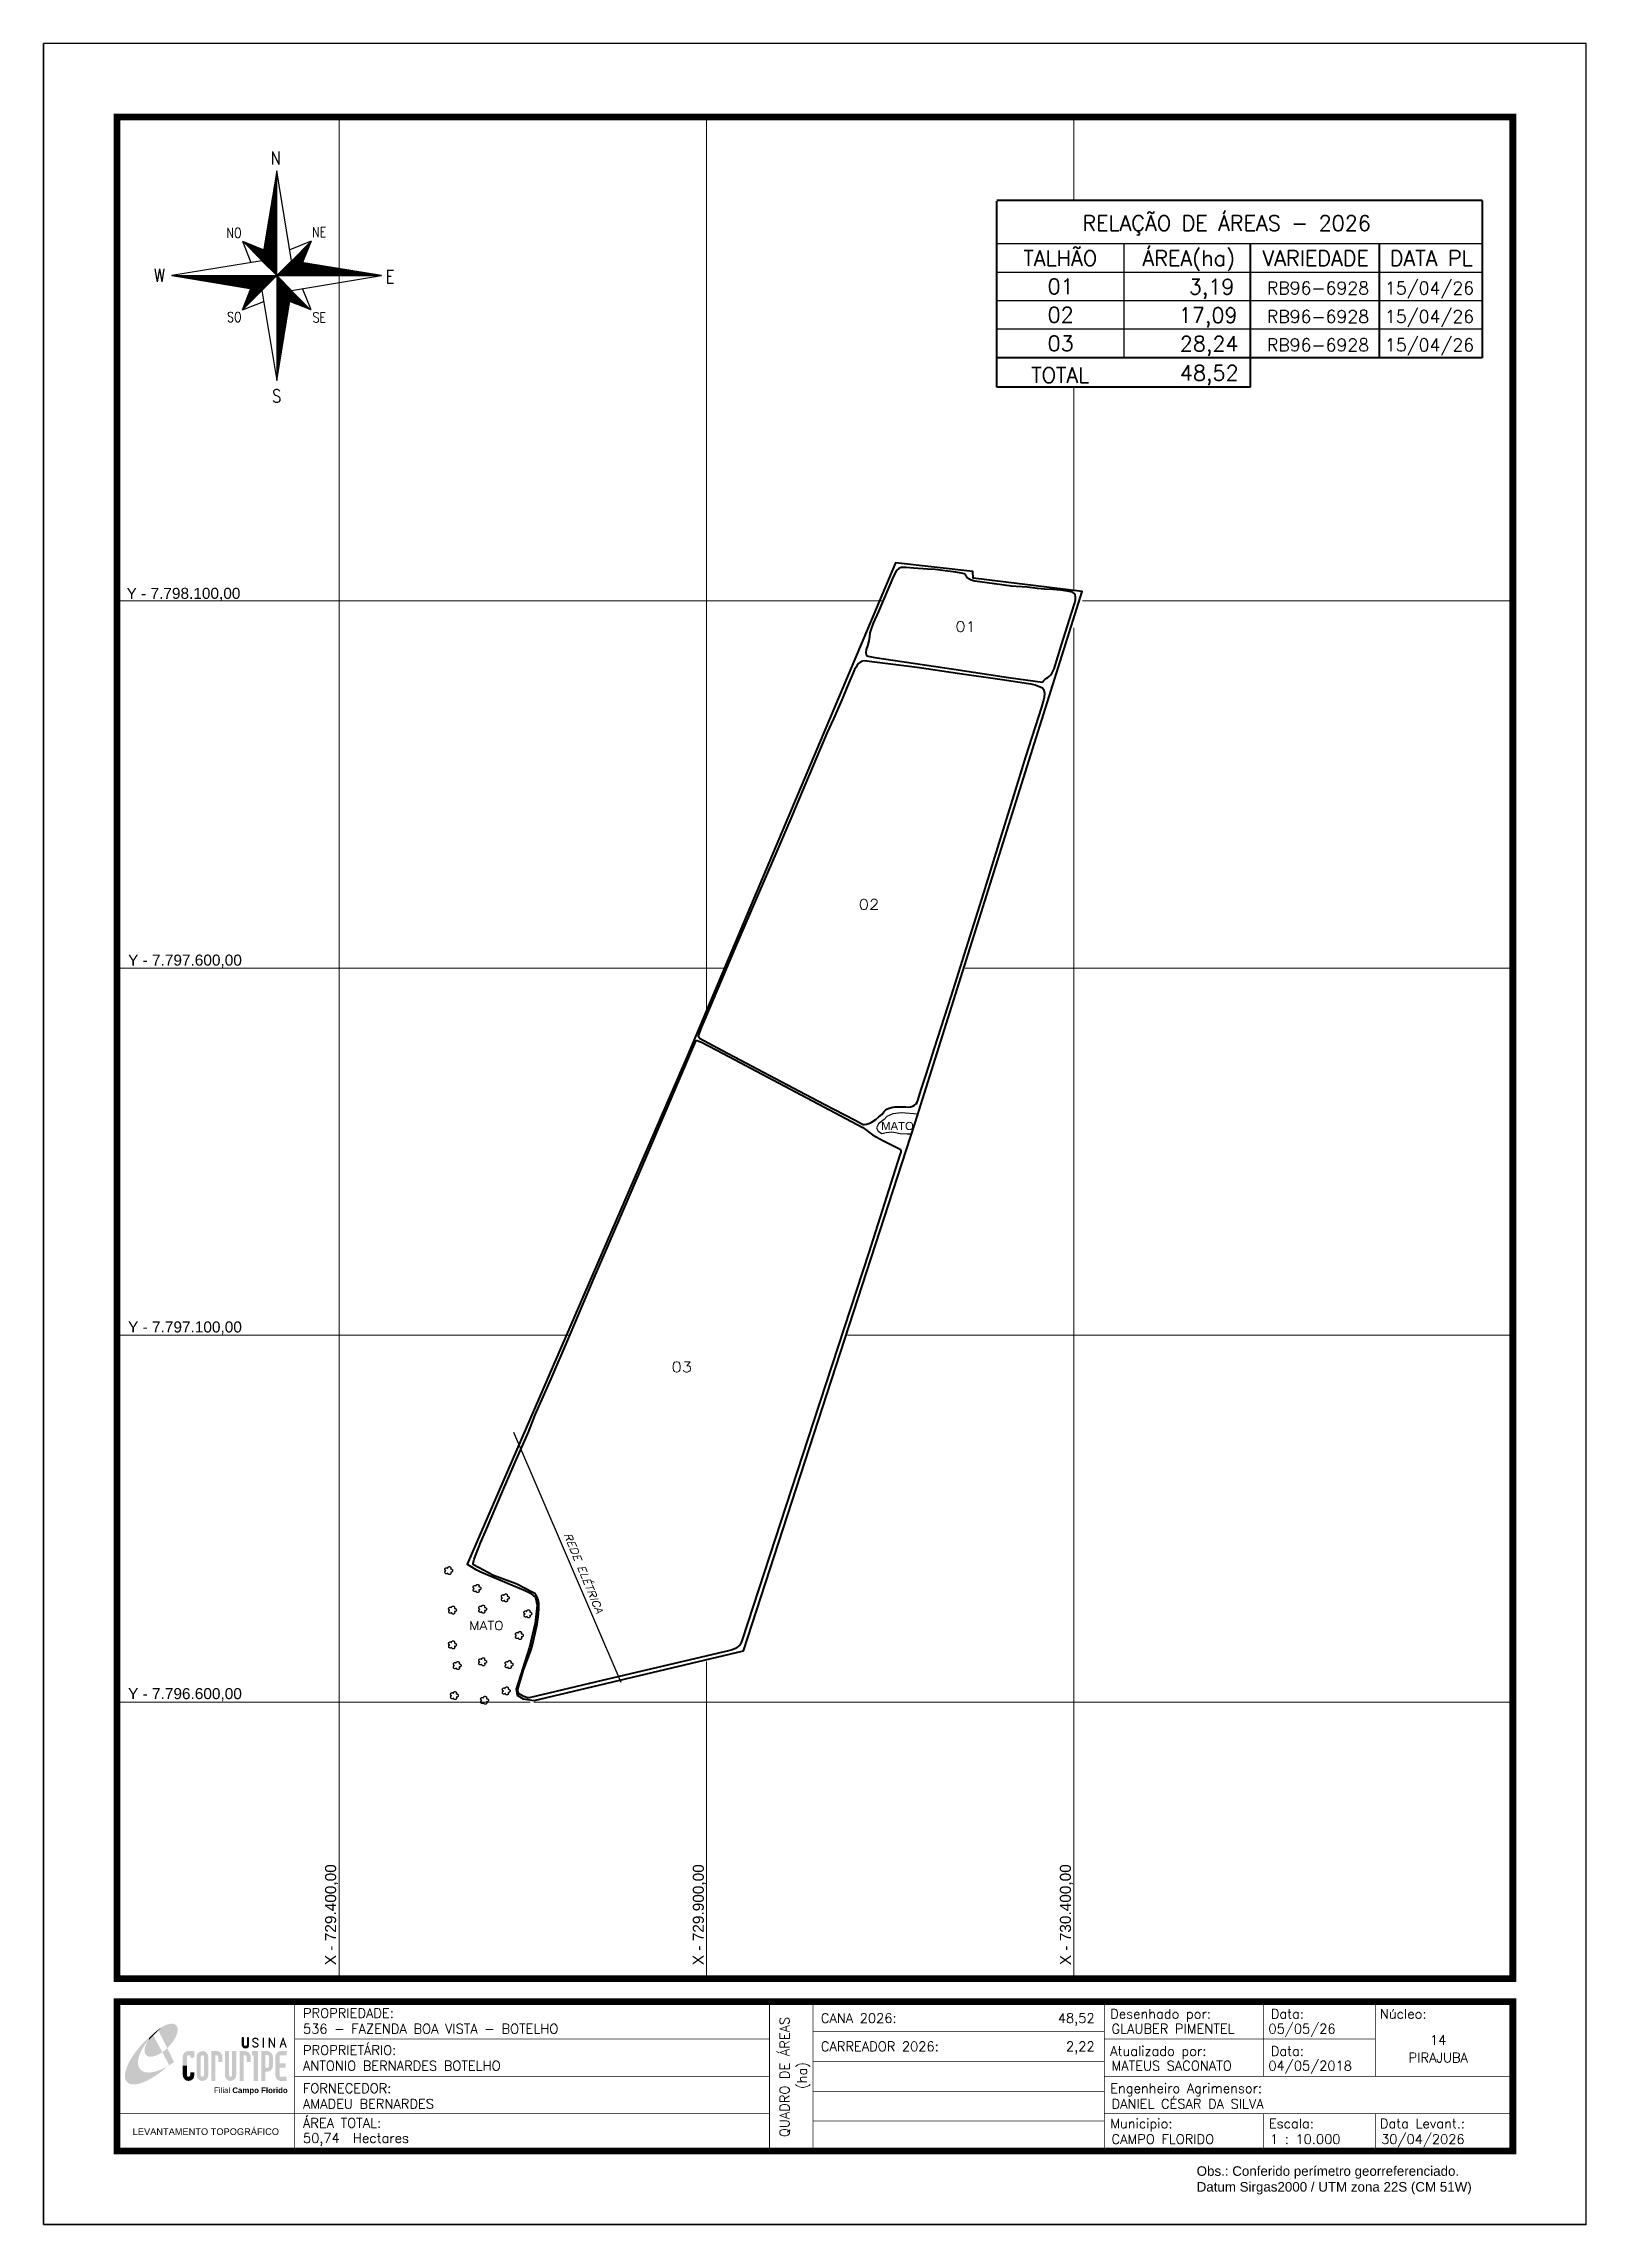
# Model space of a CAD drawing. Header units: millimetres. Extents: x 728997 to 731098, y 7795889 to 7798859.
import ezdxf
from ezdxf.enums import TextEntityAlignment as Align

# ---------------------------------------------------------------- set-up
doc = ezdxf.new("R2010")
doc.units = ezdxf.units.MM
doc.linetypes.add('CONTINUO', pattern=[0])
doc.linetypes.add('LIN0', pattern=[0])
for name, color, linetype, lineweight in [('0114000536', 1, 'Continuous', 40), ('0114000536001', 5, 'Continuous', 40), ('0114000536002', 5, 'Continuous', 40), ('0114000536003', 5, 'Continuous', 40), ('MALHA', 253, 'Continuous', 13)]:
    doc.layers.add(name, color=color, linetype=linetype, lineweight=lineweight)
for name, color, linetype in [('MARGEM', 5, 'Continuous'), ('MATO', 3, 'Continuous'), ('QUADRO_DE_AREAS_CANA_2026', 7, 'Continuous'), ('REDE_DE_LUZ', 6, 'Continuous'), ('SETA_NORTE', 3, 'Continuous'), ('TEXTO', 7, 'Continuous'), ('TEXTO_TALHÕES', 7, 'Continuous'), ('TG', 7, 'CONTINUO')]:
    doc.layers.add(name, color=color, linetype=linetype)
doc.styles.add('ARIAL', font='arial.ttf')
doc.styles.add('ITALICT', font='italict', dxfattribs={"height": 0.2})
doc.styles.add('marcelo', font='arial.ttf')
doc.styles.add('ROMANS', font='romans', dxfattribs={"height": 0.2})
doc.styles.add('SIMPLEX', font='simplex', dxfattribs={"height": 0.2})
doc.styles.get("Standard").update_dxf_attribs({"font": 'arial.ttf'})
doc.styles.add('tGArial11', font='arial.ttf', dxfattribs={"height": 0.0017})

msp = doc.modelspace()

# ---------------------------------------------------------------- texts
at = {"layer": 'MALHA', "color": 252, "style": 'tGArial11'}
for s, p in [('Y - 7.798.100,00', (729110.4, 7798102.8)), ('Y - 7.797.600,00', (729112.4, 7797603.3)), ('Y - 7.797.100,00', (729112.4, 7797103.7)), ('Y - 7.796.600,00', (729112.4, 7796604.3))]:
    msp.add_text(s, height=15, dxfattribs=at).set_placement(p)
for s, p in [('X - 729.400,00', (729395.6, 7796242)), ('X - 729.900,00', (729896.2, 7796242)), ('X - 730.400,00', (730395.9, 7796242))]:
    msp.add_text(s, height=15, rotation=90, dxfattribs=at).set_placement(p)
at = {"layer": 'MARGEM', "color": 7, "linetype": 'Continuous', "style": 'SIMPLEX'}
for s, p in [('536 - FAZENDA BOA VISTA - BOTELHO', (729350.5, 7796161.9)), ('CANA 2026:', (730055.5, 7796176.4)), ('GLAUBER PIMENTEL', (730451.1, 7796161.9)), ('05/05/26', (730664.8, 7796161.9)), ('CARREADOR 2026:', (730055.5, 7796137.9)), ('ANTONIO BERNARDES BOTELHO', (729350.5, 7796111.6)), ('MATEUS SACONATO', (730451.1, 7796111.6)), ('04/05/2018', (730664.8, 7796111.6)), ('AMADEU BERNARDES', (729350.5, 7796059.7)), ('DANIEL CÉSAR DA SILVA', (730451.1, 7796059.7)), ('50,74  Hectares', (729350.5, 7796013.1)), ('30/04/2026', (730818.2, 7796011.6)), ('CAMPO FLORIDO', (730451.1, 7796011.6)), ('1 : 10.000', (730667.1, 7796011.6))]:
    msp.add_text(s, height=13, dxfattribs=at).set_placement(p, align=Align.TOP_LEFT)
at = {"layer": 'MARGEM', "color": 7, "linetype": 'Continuous', "lineweight": 9}
for s, style, p in [('PROPRIEDADE:', 'SIMPLEX', (729350.5, 7796183.2)), ('Desenhado por:', 'SIMPLEX', (730449.4, 7796182.2)), ('Data:', 'SIMPLEX', (730668, 7796182.2)), ('Núcleo:', 'SIMPLEX', (730816.5, 7796182.2)), ('PROPRIETÁRIO:', 'SIMPLEX', (729350.5, 7796132.8)), ('Atualizado por:', 'SIMPLEX', (730449.4, 7796131.5)), ('Data:', 'SIMPLEX', (730668, 7796131.5)), ('FORNECEDOR:', 'SIMPLEX', (729350.5, 7796080.9)), ('Engenheiro Agrimensor:', 'SIMPLEX', (730449.4, 7796080.9)), ('ÁREA TOTAL:', 'SIMPLEX', (729350.5, 7796033.6)), ('Municipio:', 'SIMPLEX', (730449.4, 7796032.8)), ('Escala:', 'SIMPLEX', (730665.4, 7796032.8)), ('Data Levant.:', 'SIMPLEX', (730816.5, 7796032.8)), ('Obs.: Conferido perímetro georreferenciado.', 'marcelo', (730567.1, 7795968.1)), ('Datum Sirgas2000 / UTM zona 22S (CM 51W)', 'marcelo', (730567.1, 7795946.6))]:
    msp.add_text(s, height=13, dxfattribs=dict(at, style=style)).set_placement(p, align=Align.TOP_LEFT)
at = {"layer": 'MARGEM', "color": 7, "linetype": 'Continuous', "style": 'SIMPLEX'}
for s, p in [('QUADRO DE ÁREAS', (730006.1, 7796089.7)), ('(ha)', (730029.9, 7796091.7))]:
    msp.add_text(s, height=13, rotation=90, dxfattribs=at).set_placement(p, align=Align.MIDDLE_CENTER)
for s, p in [('48,52', (730428.2, 7796176.4)), ('2,22', (730428.2, 7796137.9))]:
    msp.add_text(s, height=13, dxfattribs=at).set_placement(p, align=Align.TOP_RIGHT)
for s, p in [('14', (730896, 7796140.1)), ('PIRAJUBA', (730896, 7796116.1))]:
    msp.add_text(s, height=13, dxfattribs=at).set_placement(p, align=Align.MIDDLE_CENTER)
at = {"layer": 'MARGEM', "color": 7, "linetype": 'ByBlock'}
msp.add_text('LEVANTAMENTO TOPOGRÁFICO', height=9, dxfattribs=at).set_placement((729218.3, 7796015.3), align=Align.MIDDLE_CENTER)
at = {"layer": 'QUADRO_DE_AREAS_CANA_2026', "linetype": 'Continuous', "style": 'SIMPLEX'}
for s, height, p in [('RELAÇÃO DE ÁREAS - 2026', 20.728, (730607.9, 7798614.5)), ('TALHÃO', 20.73, (730381.4, 7798566.8)), ('ÁREA(ha)', 20.73, (730556.5, 7798566.8)), ('VARIEDADE', 20.73, (730729.2, 7798566.8)), ('DATA PL', 20.73, (730886.5, 7798566.8)), ('01', 20.73, (730381.9, 7798528.3)), ('02', 20.73, (730381.9, 7798489.6)), ('03', 20.73, (730381.9, 7798450.8)), ('TOTAL', 20.73, (730381.4, 7798407.5))]:
    msp.add_text(s, height=height, dxfattribs=at).set_placement(p, align=Align.MIDDLE_CENTER)
for s, p in [('3,19', (730618.5, 7798517.5)), ('17,09', (730622.7, 7798478.7)), ('28,24', (730624.1, 7798439.9)), ('48,52', (730624.2, 7798400.1))]:
    msp.add_text(s, height=20.73, dxfattribs=at).set_placement(p, align=Align.RIGHT)
at = {"layer": 'QUADRO_DE_AREAS_CANA_2026', "color": 7, "linetype": 'Continuous', "style": 'SIMPLEX'}
for s, p in [('15/04/26', (730944.8, 7798517.5)), ('RB96-6928', (730801.8, 7798517.5)), ('RB96-6928', (730801.8, 7798478.7)), ('15/04/26', (730944.8, 7798478.7)), ('RB96-6928', (730801.8, 7798439.9)), ('15/04/26', (730944.8, 7798439.9))]:
    msp.add_text(s, height=17.27, dxfattribs=at).set_placement(p, align=Align.RIGHT)
at = {"layer": 'REDE_DE_LUZ', "color": 6, "linetype": 'Continuous', "style": 'ITALICT', "width": 0.904479}
msp.add_text('REDE ELÉTRICA', height=10, rotation=292.3886, dxfattribs=at).set_placement((729705.5, 7796828.7), (729750.2, 7796720.3), align=Align.FIT)
at = {"layer": 'TEXTO', "style": 'tGArial11'}
msp.add_text('MATO', height=11, dxfattribs=at).set_placement((730137.6, 7797379.4))
at = {"layer": 'TEXTO', "style": 'ROMANS', "width": 1.017495}
msp.add_text('MATO', height=11.9, dxfattribs=at).set_placement((729576.9, 7796698.5), (729623.6, 7796698.5), align=Align.FIT)
at = {"layer": 'TEXTO_TALHÕES', "style": 'ROMANS', "width": 1.166667}
for s, p in [('01', (730238.6, 7798058.1)), ('02', (730107, 7797679.6)), ('03', (729852.2, 7797049.7))]:
    msp.add_text(s, height=14, dxfattribs=at).set_placement(p)

# ---------------------------------------------------------------- blocks, each defined once
blk = doc.blocks.new('A$C7F984228')
at = {"layer": 'SETA_NORTE', "linetype": 'Continuous'}
h = blk.add_hatch(dxfattribs=at)
h.set_pattern_fill('ANSI31', color=256, scale=5, angle=-90, style=0)
h.set_pattern_definition([(315, (-7849212.488, 504478.853), (11.22532015, 11.22532015), [])])
h.paths.add_polyline_path([(2671, 3542), (2716, 3816), (2183, 4030)])
h = blk.add_hatch(dxfattribs=at)
h.set_pattern_fill('ANSI31', color=256, scale=5, angle=180, style=0)
h.set_pattern_definition([(225, (504349.028, 7855425.992), (11.22532015, -11.22532015), [])])
h.paths.add_polyline_path([(3412, 3542), (3686, 3497), (3900, 4030)])
h = blk.add_hatch(dxfattribs=at)
h.set_pattern_fill('ANSI31', color=256, scale=5, style=0)
h.set_pattern_definition([(45, (-498265.35, -7849082.662), (-11.22532015, 11.22532015), [])])
h.paths.add_polyline_path([(2671, 2801), (2397, 2846), (2183, 2313)])
h = blk.add_hatch(dxfattribs=at)
h.set_pattern_fill('ANSI31', color=256, scale=5, angle=90, style=0)
h.set_pattern_definition([(135, (7855296.166, -498135.524), (-11.22532015, -11.22532015), [])])
h.paths.add_polyline_path([(3412, 2801), (3367, 2527), (3900, 2313)])
for p, q in [((2976, 5394), (3042, 5460)), ((2981, 5422), (3042, 5483)), ((2985, 5450), (3042, 5506)), ((2990, 5477), (3042, 5529)), ((2994, 5505), (3042, 5552)), ((2999, 5533), (3042, 5576)), ((3004, 5561), (3042, 5599)), ((3008, 5588), (3042, 5622)), ((3013, 5616), (3042, 5645)), ((3017, 5644), (3042, 5668)), ((3022, 5671), (3042, 5691)), ((3026, 5699), (3042, 5715)), ((3031, 5727), (3042, 5738)), ((3036, 5755), (3042, 5761)), ((3040, 5782), (3042, 5784)), ((2871, 4756), (3042, 4927)), ((2876, 4784), (3042, 4950)), ((2880, 4812), (3042, 4973)), ((2885, 4839), (3042, 4996)), ((2889, 4867), (3042, 5020)), ((2894, 4895), (3042, 5043)), ((2899, 4923), (3042, 5066)), ((2903, 4950), (3042, 5089)), ((2908, 4978), (3042, 5112)), ((2912, 5006), (3042, 5135)), ((2917, 5034), (3042, 5159)), ((2921, 5061), (3042, 5182)), ((2926, 5089), (3042, 5205)), ((2931, 5117), (3042, 5228)), ((2935, 5145), (3042, 5251)), ((2940, 5172), (3042, 5274)), ((2944, 5200), (3042, 5298)), ((2949, 5228), (3042, 5321)), ((2953, 5255), (3042, 5344)), ((2958, 5283), (3042, 5367)), ((2963, 5311), (3042, 5390)), ((2967, 5339), (3042, 5413)), ((2972, 5366), (3042, 5437)), ((2762, 4091), (3042, 4371)), ((2766, 4118), (3042, 4394)), ((2771, 4146), (3042, 4417)), ((2775, 4174), (3042, 4440)), ((2780, 4202), (3042, 4464)), ((2784, 4229), (3042, 4487)), ((2789, 4257), (3042, 4510)), ((2794, 4285), (3042, 4533)), ((2798, 4313), (3042, 4556)), ((2803, 4340), (3042, 4579)), ((2807, 4368), (3042, 4603)), ((2812, 4396), (3042, 4626)), ((2816, 4423), (3042, 4649)), ((2821, 4451), (3042, 4672)), ((2825, 4479), (3042, 4695)), ((2830, 4507), (3042, 4718)), ((2835, 4534), (3042, 4742)), ((2839, 4562), (3042, 4765)), ((2844, 4590), (3042, 4788)), ((2848, 4618), (3042, 4811)), ((2853, 4645), (3042, 4834)), ((2857, 4673), (3042, 4857)), ((2862, 4701), (3042, 4881)), ((2867, 4729), (3042, 4904)), ((2183, 4030), (2716, 3816)), ((2183, 4030), (2397, 3497)), ((2674, 3540), (3042, 3908)), ((2675, 3564), (3042, 3931)), ((2679, 3591), (3042, 3954)), ((2684, 3619), (3042, 3977)), ((2685, 3528), (3042, 3885)), ((2688, 3647), (3042, 4000)), ((2693, 3675), (3042, 4024)), ((2697, 3517), (3042, 3861)), ((2698, 3702), (3042, 4047)), ((2702, 3730), (3042, 4070)), ((2707, 3758), (3042, 4093)), ((2709, 3505), (3042, 3838)), ((2711, 3786), (3042, 4116)), ((2716, 3813), (3042, 4139)), ((2720, 3841), (3042, 4163)), ((2725, 3869), (3042, 4186)), ((2730, 3897), (3042, 4209)), ((2734, 3924), (3042, 4232)), ((2739, 3952), (3042, 4255)), ((2743, 3980), (3042, 4278)), ((2748, 4007), (3042, 4301)), ((2752, 4035), (3042, 4325)), ((2757, 4063), (3042, 4348)), ((3900, 4030), (3367, 3816)), ((3900, 4030), (3686, 3497)), ((2720, 3493), (3042, 3815)), ((2732, 3482), (3042, 3792)), ((2743, 3470), (3042, 3769)), ((2755, 3459), (3042, 3746)), ((2766, 3447), (3042, 3722)), ((2778, 3435), (3042, 3699)), ((2790, 3424), (3042, 3676)), ((2801, 3412), (3042, 3653)), ((2813, 3401), (3042, 3630)), ((2824, 3389), (3042, 3607)), ((2836, 3378), (3042, 3583)), ((2848, 3366), (3042, 3560)), ((2859, 3354), (3042, 3537)), ((2871, 3343), (3042, 3514)), ((2882, 3331), (3042, 3491)), ((2894, 3320), (3042, 3468)), ((2905, 3308), (3042, 3444)), ((2917, 3296), (3042, 3421)), ((2929, 3285), (3042, 3398)), ((2940, 3273), (3042, 3375)), ((2952, 3262), (3042, 3352)), ((2963, 3250), (3042, 3329)), ((2975, 3239), (3042, 3305)), ((2987, 3227), (3042, 3282)), ((3047, 3172), (3417, 3542)), ((3070, 3172), (3437, 3538)), ((3093, 3172), (3457, 3535)), ((3117, 3172), (3477, 3532)), ((3140, 3172), (3497, 3528)), ((3163, 3172), (3516, 3525)), ((3186, 3172), (3536, 3522)), ((3209, 3172), (3556, 3519)), ((3232, 3172), (3576, 3515)), ((3256, 3172), (3596, 3512)), ((3279, 3172), (3616, 3509)), ((3302, 3172), (3636, 3506)), ((3325, 3172), (3656, 3502)), ((3348, 3172), (3676, 3499)), ((3371, 3172), (3695, 3496)), ((3395, 3172), (3715, 3492)), ((3418, 3172), (3735, 3489)), ((3441, 3172), (3755, 3486)), ((3464, 3172), (3775, 3483)), ((3487, 3172), (3795, 3479)), ((3510, 3172), (3815, 3476)), ((3534, 3172), (3835, 3473)), ((3557, 3172), (3855, 3469)), ((3580, 3172), (3874, 3466)), ((3603, 3172), (3894, 3463)), ((3626, 3172), (3914, 3460)), ((3649, 3172), (3934, 3456)), ((3673, 3172), (3954, 3453)), ((3696, 3172), (3974, 3450)), ((3719, 3172), (3994, 3447)), ((3742, 3172), (4014, 3443)), ((3765, 3172), (4034, 3440)), ((3788, 3172), (4053, 3437)), ((3812, 3172), (4073, 3433)), ((3835, 3172), (4093, 3430)), ((3858, 3172), (4113, 3427)), ((3881, 3172), (4133, 3424)), ((3904, 3172), (4153, 3420)), ((3927, 3172), (4173, 3417)), ((3951, 3172), (4193, 3414)), ((3974, 3172), (4213, 3411)), ((3997, 3172), (4232, 3407)), ((4020, 3172), (4252, 3404)), ((4043, 3172), (4272, 3401)), ((4066, 3172), (4292, 3397)), ((4090, 3172), (4312, 3394)), ((4113, 3172), (4332, 3391)), ((4136, 3172), (4352, 3388)), ((4159, 3172), (4372, 3384)), ((4182, 3172), (4392, 3381)), ((4205, 3172), (4411, 3378)), ((4228, 3172), (4431, 3374)), ((4252, 3172), (4451, 3371)), ((4275, 3172), (4471, 3368)), ((4298, 3172), (4491, 3365)), ((4321, 3172), (4511, 3361)), ((4344, 3172), (4531, 3358)), ((4367, 3172), (4551, 3355)), ((4391, 3172), (4571, 3352)), ((4414, 3172), (4590, 3348)), ((4437, 3172), (4610, 3345)), ((4460, 3172), (4630, 3342)), ((4483, 3172), (4650, 3338)), ((4506, 3172), (4670, 3335)), ((4530, 3172), (4690, 3332)), ((4553, 3172), (4710, 3329)), ((4576, 3172), (4730, 3325)), ((4599, 3172), (4750, 3322)), ((4622, 3172), (4769, 3319)), ((4645, 3172), (4789, 3316)), ((4669, 3172), (4809, 3312)), ((4692, 3172), (4829, 3309)), ((4715, 3172), (4849, 3306)), ((4738, 3172), (4869, 3302)), ((4761, 3172), (4889, 3299)), ((4784, 3172), (4909, 3296)), ((4808, 3172), (4929, 3293)), ((4831, 3172), (4948, 3289)), ((4854, 3172), (4968, 3286)), ((4877, 3172), (4988, 3283)), ((4900, 3172), (5008, 3279)), ((4923, 3172), (5028, 3276)), ((4947, 3172), (5048, 3273)), ((428, 3170), (429, 3172)), ((448, 3167), (453, 3172)), ((468, 3164), (476, 3172)), ((488, 3161), (499, 3172)), ((508, 3157), (522, 3172)), ((528, 3154), (545, 3172)), ((548, 3151), (568, 3172)), ((567, 3148), (592, 3172)), ((587, 3144), (615, 3172)), ((607, 3141), (638, 3172)), ((627, 3138), (661, 3172)), ((647, 3134), (684, 3172)), ((667, 3131), (707, 3172)), ((687, 3128), (731, 3172)), ((707, 3125), (754, 3172)), ((727, 3121), (777, 3172)), ((746, 3118), (800, 3172)), ((766, 3115), (823, 3172)), ((786, 3112), (846, 3172)), ((806, 3108), (870, 3172)), ((826, 3105), (893, 3172)), ((846, 3102), (916, 3172)), ((866, 3098), (939, 3172)), ((886, 3095), (962, 3172)), ((906, 3092), (985, 3172)), ((925, 3089), (1009, 3172)), ((945, 3085), (1032, 3172)), ((965, 3082), (1055, 3172)), ((985, 3079), (1078, 3172)), ((1005, 3075), (1101, 3172)), ((1025, 3072), (1124, 3172)), ((1045, 3069), (1148, 3172)), ((1065, 3066), (1171, 3172)), ((1085, 3062), (1194, 3172)), ((1104, 3059), (1217, 3172)), ((1124, 3056), (1240, 3172)), ((1144, 3053), (1263, 3172)), ((1164, 3049), (1287, 3172)), ((1184, 3046), (1310, 3172)), ((1204, 3043), (1333, 3172)), ((1224, 3039), (1356, 3172)), ((1244, 3036), (1379, 3172)), ((1264, 3033), (1402, 3172)), ((1283, 3030), (1426, 3172)), ((1303, 3026), (1449, 3172)), ((1323, 3023), (1472, 3172)), ((1343, 3020), (1495, 3172)), ((1363, 3017), (1518, 3172)), ((1383, 3013), (1541, 3172)), ((1403, 3010), (1565, 3172)), ((1423, 3007), (1588, 3172)), ((1443, 3003), (1611, 3172)), ((1462, 3000), (1634, 3172)), ((1482, 2997), (1657, 3172)), ((1502, 2994), (1680, 3172)), ((1522, 2990), (1704, 3172)), ((1542, 2987), (1727, 3172)), ((1562, 2984), (1750, 3172)), ((1582, 2980), (1773, 3172)), ((1602, 2977), (1796, 3172)), ((1622, 2974), (1819, 3172)), ((1641, 2971), (1843, 3172)), ((1661, 2967), (1866, 3172)), ((1681, 2964), (1889, 3172)), ((1701, 2961), (1912, 3172)), ((1721, 2958), (1935, 3172)), ((1741, 2954), (1958, 3172)), ((1761, 2951), (1982, 3172)), ((1781, 2948), (2005, 3172)), ((1801, 2944), (2028, 3172)), ((1820, 2941), (2051, 3172)), ((1840, 2938), (2074, 3172)), ((1860, 2935), (2097, 3172)), ((1880, 2931), (2120, 3172)), ((1900, 2928), (2144, 3172)), ((1920, 2925), (2167, 3172)), ((1940, 2921), (2190, 3172)), ((1960, 2918), (2213, 3172)), ((1980, 2915), (2236, 3172)), ((1999, 2912), (2259, 3172)), ((2019, 2908), (2283, 3172)), ((2039, 2905), (2306, 3172)), ((2059, 2902), (2329, 3172)), ((2079, 2899), (2352, 3172)), ((2099, 2895), (2375, 3172)), ((2119, 2892), (2398, 3172)), ((2139, 2889), (2422, 3172)), ((2159, 2885), (2445, 3172)), ((2178, 2882), (2468, 3172)), ((3042, 3172), (2183, 2313)), ((2183, 2313), (2397, 2846)), ((2198, 2879), (2491, 3172)), ((2218, 2876), (2514, 3172)), ((2238, 2872), (2537, 3172)), ((2258, 2869), (2561, 3172)), ((2278, 2866), (2584, 3172)), ((2298, 2863), (2607, 3172)), ((2318, 2859), (2630, 3172)), ((2338, 2856), (2653, 3172)), ((2357, 2853), (2676, 3172)), ((2377, 2849), (2700, 3172)), ((2397, 2846), (2723, 3172)), ((2417, 2843), (2746, 3172)), ((2437, 2840), (2769, 3172)), ((2457, 2836), (2792, 3172)), ((2477, 2833), (2815, 3172)), ((2497, 2830), (2839, 3172)), ((2517, 2826), (2862, 3172)), ((2536, 2823), (2885, 3172)), ((2556, 2820), (2908, 3172)), ((2576, 2817), (2931, 3172)), ((2596, 2813), (2954, 3172)), ((2616, 2810), (2978, 3172)), ((2636, 2807), (3001, 3172)), ((2656, 2804), (3024, 3172)), ((2998, 3215), (3042, 3259)), ((3010, 3204), (3042, 3236)), ((3021, 3192), (3042, 3213)), ((3033, 3181), (3042, 3190)), ((3042, 3166), (3044, 3169)), ((3042, 3143), (3056, 3157)), ((3042, 3120), (3068, 3146)), ((3042, 3097), (3079, 3134)), ((3042, 3074), (3091, 3123)), ((3042, 3051), (3102, 3111)), ((3042, 3027), (3114, 3100)), ((3042, 3004), (3126, 3088)), ((3042, 2981), (3137, 3076)), ((3042, 2958), (3149, 3065)), ((3042, 2935), (3160, 3053)), ((3042, 2912), (3172, 3042)), ((3042, 2888), (3183, 3030)), ((3042, 2865), (3195, 3018)), ((3042, 2842), (3207, 3007)), ((3042, 2819), (3218, 2995)), ((3042, 2796), (3230, 2984)), ((3042, 2773), (3241, 2972)), ((3042, 2749), (3253, 2961)), ((3042, 2726), (3265, 2949)), ((3042, 2703), (3276, 2937)), ((3042, 2680), (3288, 2926)), ((3042, 2657), (3299, 2914)), ((3042, 2634), (3311, 2903)), ((3042, 2610), (3322, 2891)), ((3042, 2587), (3334, 2879)), ((3042, 2564), (3346, 2868)), ((3042, 2541), (3357, 2856)), ((3042, 2518), (3369, 2845)), ((3042, 2495), (3380, 2833)), ((3042, 2471), (3392, 2822)), ((3042, 2448), (3404, 2810)), ((3042, 2425), (3411, 2795)), ((3042, 2402), (3407, 2767)), ((3042, 2379), (3402, 2739)), ((3900, 2313), (3686, 2846)), ((4970, 3172), (5068, 3270)), ((4993, 3172), (5088, 3266)), ((5016, 3172), (5108, 3263)), ((5039, 3172), (5127, 3260)), ((5062, 3172), (5147, 3257)), ((5086, 3172), (5167, 3253)), ((5109, 3172), (5187, 3250)), ((5132, 3172), (5207, 3247)), ((5155, 3172), (5227, 3243)), ((5178, 3172), (5247, 3240)), ((5201, 3172), (5267, 3237)), ((5225, 3172), (5287, 3234)), ((5248, 3172), (5306, 3230)), ((5271, 3172), (5326, 3227)), ((5294, 3172), (5346, 3224)), ((5317, 3172), (5366, 3221)), ((5340, 3172), (5386, 3217)), ((5364, 3172), (5406, 3214)), ((5387, 3172), (5426, 3211)), ((5410, 3172), (5446, 3207)), ((5433, 3172), (5466, 3204)), ((5456, 3172), (5485, 3201)), ((5479, 3172), (5505, 3198)), ((5503, 3172), (5525, 3194)), ((5526, 3172), (5545, 3191)), ((5549, 3172), (5565, 3188)), ((5572, 3172), (5585, 3184)), ((5595, 3172), (5605, 3181)), ((5618, 3172), (5625, 3178)), ((5642, 3172), (5645, 3175)), ((2183, 2313), (2716, 2527)), ((3042, 2356), (3398, 2712)), ((3042, 2332), (3393, 2684)), ((3042, 2309), (3389, 2656)), ((3042, 2286), (3384, 2628)), ((3042, 2263), (3379, 2601)), ((3042, 2240), (3375, 2573)), ((3042, 2217), (3370, 2545)), ((3042, 2193), (3366, 2517)), ((3042, 2170), (3361, 2490)), ((3042, 2147), (3357, 2462)), ((3042, 2124), (3352, 2434)), ((3042, 2101), (3347, 2406)), ((3042, 2078), (3343, 2379)), ((3042, 2055), (3338, 2351)), ((3042, 2031), (3334, 2323)), ((3042, 2008), (3329, 2296)), ((3042, 1985), (3325, 2268)), ((3042, 1962), (3320, 2240)), ((3042, 1939), (3316, 2212)), ((3042, 1916), (3311, 2185)), ((3900, 2313), (3367, 2527)), ((3042, 1892), (3306, 2157)), ((3042, 1869), (3302, 2129)), ((3042, 1846), (3297, 2101)), ((3042, 1823), (3293, 2074)), ((3042, 1800), (3288, 2046)), ((3042, 1777), (3284, 2018)), ((3042, 1753), (3279, 1990)), ((3042, 1730), (3274, 1963)), ((3042, 1707), (3270, 1935)), ((3042, 1684), (3265, 1907)), ((3042, 1661), (3261, 1880)), ((3042, 1638), (3256, 1852)), ((3042, 1614), (3252, 1824)), ((3042, 1591), (3247, 1796)), ((3042, 1568), (3242, 1769)), ((3042, 1545), (3238, 1741)), ((3042, 1522), (3233, 1713)), ((3042, 1499), (3229, 1685)), ((3042, 1475), (3224, 1658)), ((3042, 1452), (3220, 1630)), ((3042, 1429), (3215, 1602)), ((3042, 1406), (3210, 1575)), ((3042, 1383), (3206, 1547)), ((3042, 1360), (3201, 1519)), ((3042, 1336), (3197, 1491)), ((3042, 1313), (3192, 1464)), ((3042, 1290), (3188, 1436)), ((3042, 1267), (3183, 1408)), ((3042, 1244), (3178, 1380)), ((3042, 1221), (3174, 1353)), ((3042, 1197), (3169, 1325)), ((3042, 1174), (3165, 1297)), ((3042, 1151), (3160, 1269)), ((3042, 1128), (3156, 1242)), ((3042, 1105), (3151, 1214)), ((3042, 1082), (3146, 1186)), ((3042, 1058), (3142, 1159)), ((3042, 1035), (3137, 1131)), ((3042, 1012), (3133, 1103)), ((3042, 989), (3128, 1075)), ((3042, 966), (3124, 1048)), ((3042, 943), (3119, 1020)), ((3042, 919), (3115, 992)), ((3042, 896), (3110, 964)), ((3042, 873), (3105, 937)), ((3042, 850), (3101, 909)), ((3042, 827), (3096, 881)), ((3042, 804), (3092, 853)), ((3042, 780), (3087, 826)), ((3042, 757), (3083, 798)), ((3042, 734), (3078, 770)), ((3042, 711), (3073, 743)), ((3042, 688), (3069, 715)), ((3042, 665), (3064, 687)), ((3042, 641), (3060, 659)), ((3042, 618), (3055, 632)), ((3042, 595), (3051, 604)), ((3042, 572), (3046, 576))]:
    blk.add_line(p, q, dxfattribs=at)
blk.add_lwpolyline([(3412, 2801), (5663, 3172), (3412, 3542), (3042, 5792), (2671, 3542), (421, 3172), (2671, 2801), (3042, 551)], close=True, dxfattribs=at)
for points in [[(3042, 3172), (3042, 5792)], [(3042, 3172), (2671, 3542)], [(3042, 3172), (3412, 3542)], [(421, 3172), (5663, 3172)], [(3042, 3172), (2671, 2801)], [(3042, 3172), (3412, 2801)], [(3042, 3172), (3042, 551)]]:
    blk.add_lwpolyline(points, dxfattribs=at)
at = {"layer": 'TEXTO', "color": 7, "lineweight": 30, "style": 'ROMANS', "width": 0.8}
for s, height, p in [('N ', 325, (2890, 5949)), ('NO', 250, (1784, 4117)), ('NE', 250, (3926, 4135)), ('W', 325, (-25, 3016)), ('E', 325, (5767, 2986)), ('SO', 250, (1801, 2010)), ('SE', 250, (3938, 2001)), ('S', 325, (2930, 0))]:
    blk.add_text(s, height=height, dxfattribs=at).set_placement(p)
blk = doc.blocks.new('BLOCO139204')
at = {"layer": 'TG', "color": 94, "linetype": 'LIN0', "flags": 128}
blk.add_lwpolyline([(729641.769557, 7796781.517565), (729641.463373, 7796781.269334), (729641.151652, 7796780.986524), (729640.822924, 7796780.72286), (729640.420709, 7796780.612763), (729640.012313, 7796780.568733), (729639.620029, 7796780.583967), (729639.300641, 7796780.652878), (729639.016081, 7796780.76654), (729638.762771, 7796780.917241), (729638.527033, 7796781.095687), (729638.322968, 7796781.296934), (729638.154577, 7796781.514455), (729638.039783, 7796781.721247), (729637.958217, 7796781.94662), (729637.903435, 7796782.199405), (729637.849876, 7796782.534728), (729637.82455, 7796782.880407), (729637.835351, 7796783.210552), (729637.919385, 7796783.454557), (729638.033419, 7796783.664791), (729638.163436, 7796783.848903), (729638.260472, 7796784.016648), (729638.371662, 7796784.171994), (729638.509193, 7796784.321014), (729638.774598, 7796784.494023), (729639.023716, 7796784.654667), (729639.201731, 7796784.790837), (729639.124447, 7796784.847232), (729638.963457, 7796784.887323), (729638.760976, 7796784.931388), (729638.619645, 7796785.015475), (729638.475935, 7796785.132271), (729638.326744, 7796785.290229), (729638.140306, 7796785.523534), (729637.963675, 7796785.795611), (729637.815243, 7796786.095614), (729637.735859, 7796786.403882), (729637.704613, 7796786.725002), (729637.723052, 7796787.054743), (729637.816632, 7796787.416824), (729637.94506, 7796787.758105), (729638.09195, 7796788.053395), (729638.204245, 7796788.208636), (729638.329737, 7796788.319154), (729638.479543, 7796788.411407), (729638.69361, 7796788.567193), (729638.932609, 7796788.716128), (729639.186036, 7796788.843167), (729639.438475, 7796788.905868), (729639.688026, 7796788.937128), (729639.927875, 7796788.942448), (729640.14093, 7796788.932107), (729640.338361, 7796788.903247), (729640.521058, 7796788.857786), (729640.682699, 7796788.805635), (729640.836801, 7796788.734728), (729640.989669, 7796788.640989), (729641.176042, 7796788.436993), (729641.352457, 7796788.26453), (729641.503887, 7796788.182037), (729641.578633, 7796788.417831), (729641.625847, 7796788.733062), (729641.658011, 7796789.05876), (729641.690612, 7796789.201274), (729641.730865, 7796789.309822), (729641.788994, 7796789.408943), (729641.892065, 7796789.576267), (729642.020826, 7796789.743424), (729642.17287, 7796789.895131), (729642.352542, 7796789.980201), (729642.545613, 7796790.046194), (729642.744608, 7796790.104763), (729642.927955, 7796790.194379), (729643.11285, 7796790.279763), (729643.30239, 7796790.352458), (729643.508939, 7796790.390337), (729643.71938, 7796790.408856), (729643.929863, 7796790.409807), (729644.135171, 7796790.398753), (729644.333842, 7796790.370879), (729644.523046, 7796790.325145), (729644.69687, 7796790.257241), (729644.857886, 7796790.171847), (729645.00558, 7796790.070373), (729645.134808, 7796789.961063), (729645.25316, 7796789.833372), (729645.363598, 7796789.683588), (729645.480241, 7796789.495026), (729645.586521, 7796789.286677), (729645.677031, 7796789.064556), (729645.74988, 7796788.865834), (729645.793503, 7796788.64201), (729645.799851, 7796788.375736), (729645.673464, 7796787.938718), (729645.559269, 7796787.507765), (729645.514778, 7796787.148741), (729645.738068, 7796787.085659), (729646.040667, 7796787.107618), (729646.374665, 7796787.161868), (729646.622958, 7796787.134026), (729646.858728, 7796787.079202), (729647.085963, 7796786.990874), (729647.326679, 7796786.830778), (729647.553312, 7796786.647937), (729647.756326, 7796786.459635), (729647.912131, 7796786.37392), (729648.035787, 7796786.249235), (729648.1283, 7796786.034786), (729648.204063, 7796785.503492), (729648.240653, 7796784.913068), (729648.229035, 7796784.344937), (729648.129395, 7796784.022723), (729647.986562, 7796783.779006), (729647.814585, 7796783.588561), (729647.65515, 7796783.391545), (729647.473945, 7796783.223322), (729647.264292, 7796783.084635), (729646.989727, 7796782.975942), (729646.695703, 7796782.898484), (729646.397882, 7796782.853218), (729646.080542, 7796782.938347), (729645.814274, 7796782.984648), (729645.638282, 7796782.920143), (729645.730799, 7796782.450922), (729645.887726, 7796781.893389), (729646.043994, 7796781.342015), (729646.03192, 7796781.060463), (729645.966009, 7796780.847119), (729645.858154, 7796780.669561), (729645.724998, 7796780.441667), (729645.570116, 7796780.224988), (729645.401836, 7796780.027373), (729645.247801, 7796779.868016), (729645.082535, 7796779.73492), (729644.899878, 7796779.627428), (729644.674672, 7796779.544326), (729644.434001, 7796779.485936), (729644.185951, 7796779.452021), (729643.940982, 7796779.447467), (729643.703029, 7796779.46307), (729643.478403, 7796779.49475), (729643.294367, 7796779.516263), (729643.120557, 7796779.562316), (729642.947567, 7796779.645452), (729642.740029, 7796779.819877), (729642.533963, 7796780.025223), (729642.339429, 7796780.242787), (729642.175317, 7796780.412306), (729642.036234, 7796780.587801), (729641.92562, 7796780.781734), (729641.908803, 7796781.077266), (729641.88091, 7796781.363138), (729641.798961, 7796781.598787), (729641.798961, 7796781.598787)], dxfattribs=at)
blk = doc.blocks.new('BLOCO140142')
at = {"layer": 'TG', "color": 94, "linetype": 'LIN0', "flags": 128}
blk.add_lwpolyline([(729680.224257, 7796768.719465), (729679.918073, 7796768.471234), (729679.606352, 7796768.188424), (729679.277624, 7796767.92476), (729678.875409, 7796767.814663), (729678.467013, 7796767.770633), (729678.074729, 7796767.785867), (729677.755341, 7796767.854778), (729677.470781, 7796767.96844), (729677.217471, 7796768.119141), (729676.981733, 7796768.297587), (729676.777668, 7796768.498834), (729676.609277, 7796768.716355), (729676.494483, 7796768.923147), (729676.412917, 7796769.14852), (729676.358135, 7796769.401305), (729676.304576, 7796769.736628), (729676.27925, 7796770.082307), (729676.290051, 7796770.412452), (729676.374085, 7796770.656457), (729676.488119, 7796770.866691), (729676.618136, 7796771.050803), (729676.715172, 7796771.218548), (729676.826362, 7796771.373894), (729676.963893, 7796771.522914), (729677.229298, 7796771.695923), (729677.478416, 7796771.856567), (729677.656431, 7796771.992737), (729677.579147, 7796772.049132), (729677.418157, 7796772.089223), (729677.215676, 7796772.133288), (729677.074345, 7796772.217375), (729676.930635, 7796772.334171), (729676.781444, 7796772.492129), (729676.595006, 7796772.725434), (729676.418375, 7796772.997511), (729676.269943, 7796773.297514), (729676.190559, 7796773.605782), (729676.159313, 7796773.926902), (729676.177752, 7796774.256643), (729676.271332, 7796774.618724), (729676.39976, 7796774.960005), (729676.54665, 7796775.255295), (729676.658945, 7796775.410536), (729676.784437, 7796775.521054), (729676.934243, 7796775.613307), (729677.14831, 7796775.769093), (729677.387309, 7796775.918028), (729677.640736, 7796776.045067), (729677.893175, 7796776.107768), (729678.142726, 7796776.139028), (729678.382575, 7796776.144348), (729678.59563, 7796776.134007), (729678.793061, 7796776.105147), (729678.975758, 7796776.059686), (729679.137399, 7796776.007535), (729679.291501, 7796775.936628), (729679.444369, 7796775.842889), (729679.630742, 7796775.638893), (729679.807157, 7796775.46643), (729679.958587, 7796775.383937), (729680.033333, 7796775.619731), (729680.080547, 7796775.934962), (729680.112711, 7796776.26066), (729680.145312, 7796776.403174), (729680.185565, 7796776.511722), (729680.243694, 7796776.610843), (729680.346765, 7796776.778167), (729680.475526, 7796776.945324), (729680.62757, 7796777.097031), (729680.807242, 7796777.182101), (729681.000313, 7796777.248094), (729681.199308, 7796777.306663), (729681.382655, 7796777.396279), (729681.56755, 7796777.481663), (729681.75709, 7796777.554358), (729681.963639, 7796777.592237), (729682.17408, 7796777.610756), (729682.384563, 7796777.611707), (729682.589871, 7796777.600653), (729682.788542, 7796777.572779), (729682.977746, 7796777.527045), (729683.15157, 7796777.459141), (729683.312586, 7796777.373747), (729683.46028, 7796777.272273), (729683.589508, 7796777.162963), (729683.70786, 7796777.035272), (729683.818298, 7796776.885488), (729683.934941, 7796776.696926), (729684.041221, 7796776.488577), (729684.131731, 7796776.266456), (729684.20458, 7796776.067734), (729684.248203, 7796775.84391), (729684.254551, 7796775.577636), (729684.128164, 7796775.140618), (729684.013969, 7796774.709665), (729683.969478, 7796774.350641), (729684.192768, 7796774.287559), (729684.495367, 7796774.309518), (729684.829365, 7796774.363768), (729685.077658, 7796774.335926), (729685.313428, 7796774.281102), (729685.540663, 7796774.192774), (729685.781379, 7796774.032678), (729686.008012, 7796773.849837), (729686.211026, 7796773.661535), (729686.366831, 7796773.57582), (729686.490487, 7796773.451135), (729686.583, 7796773.236686), (729686.658763, 7796772.705392), (729686.695353, 7796772.114968), (729686.683735, 7796771.546837), (729686.584095, 7796771.224623), (729686.441262, 7796770.980906), (729686.269285, 7796770.790461), (729686.10985, 7796770.593445), (729685.928645, 7796770.425222), (729685.718992, 7796770.286535), (729685.444427, 7796770.177842), (729685.150403, 7796770.100384), (729684.852582, 7796770.055118), (729684.535242, 7796770.140247), (729684.268974, 7796770.186548), (729684.092982, 7796770.122043), (729684.185499, 7796769.652822), (729684.342426, 7796769.095289), (729684.498694, 7796768.543915), (729684.48662, 7796768.262363), (729684.420709, 7796768.049019), (729684.312854, 7796767.871461), (729684.179698, 7796767.643567), (729684.024816, 7796767.426888), (729683.856536, 7796767.229273), (729683.702501, 7796767.069916), (729683.537235, 7796766.93682), (729683.354578, 7796766.829328), (729683.129372, 7796766.746226), (729682.888701, 7796766.687836), (729682.640651, 7796766.653921), (729682.395682, 7796766.649367), (729682.157729, 7796766.66497), (729681.933103, 7796766.69665), (729681.749067, 7796766.718163), (729681.575257, 7796766.764216), (729681.402267, 7796766.847352), (729681.194729, 7796767.021777), (729680.988663, 7796767.227123), (729680.794129, 7796767.444687), (729680.630017, 7796767.614206), (729680.490934, 7796767.789701), (729680.38032, 7796767.983634), (729680.363503, 7796768.279166), (729680.33561, 7796768.565038), (729680.253661, 7796768.800687), (729680.253661, 7796768.800687)], dxfattribs=at)
blk = doc.blocks.new('BLOCO141080')
at = {"layer": 'TG', "color": 94, "linetype": 'LIN0', "flags": 128}
blk.add_lwpolyline([(729710.988157, 7796746.962465), (729710.681973, 7796746.714234), (729710.370252, 7796746.431424), (729710.041524, 7796746.16776), (729709.639309, 7796746.057663), (729709.230913, 7796746.013633), (729708.838629, 7796746.028867), (729708.519241, 7796746.097778), (729708.234681, 7796746.21144), (729707.981371, 7796746.362141), (729707.745633, 7796746.540587), (729707.541568, 7796746.741834), (729707.373177, 7796746.959355), (729707.258383, 7796747.166147), (729707.176817, 7796747.39152), (729707.122035, 7796747.644305), (729707.068476, 7796747.979628), (729707.04315, 7796748.325307), (729707.053951, 7796748.655452), (729707.137985, 7796748.899457), (729707.252019, 7796749.109691), (729707.382036, 7796749.293803), (729707.479072, 7796749.461548), (729707.590262, 7796749.616894), (729707.727793, 7796749.765914), (729707.993198, 7796749.938923), (729708.242316, 7796750.099567), (729708.420331, 7796750.235737), (729708.343047, 7796750.292132), (729708.182057, 7796750.332223), (729707.979576, 7796750.376288), (729707.838245, 7796750.460375), (729707.694535, 7796750.577171), (729707.545344, 7796750.735129), (729707.358906, 7796750.968434), (729707.182275, 7796751.240511), (729707.033843, 7796751.540514), (729706.954459, 7796751.848782), (729706.923213, 7796752.169902), (729706.941652, 7796752.499643), (729707.035232, 7796752.861724), (729707.16366, 7796753.203005), (729707.31055, 7796753.498295), (729707.422845, 7796753.653536), (729707.548337, 7796753.764054), (729707.698143, 7796753.856307), (729707.91221, 7796754.012093), (729708.151209, 7796754.161028), (729708.404636, 7796754.288067), (729708.657075, 7796754.350768), (729708.906626, 7796754.382028), (729709.146475, 7796754.387348), (729709.35953, 7796754.377007), (729709.556961, 7796754.348147), (729709.739658, 7796754.302686), (729709.901299, 7796754.250535), (729710.055401, 7796754.179628), (729710.208269, 7796754.085889), (729710.394642, 7796753.881893), (729710.571057, 7796753.70943), (729710.722487, 7796753.626937), (729710.797233, 7796753.862731), (729710.844447, 7796754.177962), (729710.876611, 7796754.50366), (729710.909212, 7796754.646174), (729710.949465, 7796754.754722), (729711.007594, 7796754.853843), (729711.110665, 7796755.021167), (729711.239426, 7796755.188324), (729711.39147, 7796755.340031), (729711.571142, 7796755.425101), (729711.764213, 7796755.491094), (729711.963208, 7796755.549663), (729712.146555, 7796755.639279), (729712.33145, 7796755.724663), (729712.52099, 7796755.797358), (729712.727539, 7796755.835237), (729712.93798, 7796755.853756), (729713.148463, 7796755.854707), (729713.353771, 7796755.843653), (729713.552442, 7796755.815779), (729713.741646, 7796755.770045), (729713.91547, 7796755.702141), (729714.076486, 7796755.616747), (729714.22418, 7796755.515273), (729714.353408, 7796755.405963), (729714.47176, 7796755.278272), (729714.582198, 7796755.128488), (729714.698841, 7796754.939926), (729714.805121, 7796754.731577), (729714.895631, 7796754.509456), (729714.96848, 7796754.310734), (729715.012103, 7796754.08691), (729715.018451, 7796753.820636), (729714.892064, 7796753.383618), (729714.777869, 7796752.952665), (729714.733378, 7796752.593641), (729714.956668, 7796752.530559), (729715.259267, 7796752.552518), (729715.593265, 7796752.606768), (729715.841558, 7796752.578926), (729716.077328, 7796752.524102), (729716.304563, 7796752.435774), (729716.545279, 7796752.275678), (729716.771912, 7796752.092837), (729716.974926, 7796751.904535), (729717.130731, 7796751.81882), (729717.254387, 7796751.694135), (729717.3469, 7796751.479686), (729717.422663, 7796750.948392), (729717.459253, 7796750.357968), (729717.447635, 7796749.789837), (729717.347995, 7796749.467623), (729717.205162, 7796749.223906), (729717.033185, 7796749.033461), (729716.87375, 7796748.836445), (729716.692545, 7796748.668222), (729716.482892, 7796748.529535), (729716.208327, 7796748.420842), (729715.914303, 7796748.343384), (729715.616482, 7796748.298118), (729715.299142, 7796748.383247), (729715.032874, 7796748.429548), (729714.856882, 7796748.365043), (729714.949399, 7796747.895822), (729715.106326, 7796747.338289), (729715.262594, 7796746.786915), (729715.25052, 7796746.505363), (729715.184609, 7796746.292019), (729715.076754, 7796746.114461), (729714.943598, 7796745.886567), (729714.788716, 7796745.669888), (729714.620436, 7796745.472273), (729714.466401, 7796745.312916), (729714.301135, 7796745.17982), (729714.118478, 7796745.072328), (729713.893272, 7796744.989226), (729713.652601, 7796744.930836), (729713.404551, 7796744.896921), (729713.159582, 7796744.892367), (729712.921629, 7796744.90797), (729712.697003, 7796744.93965), (729712.512967, 7796744.961163), (729712.339157, 7796745.007216), (729712.166167, 7796745.090352), (729711.958629, 7796745.264777), (729711.752563, 7796745.470123), (729711.558029, 7796745.687687), (729711.393917, 7796745.857206), (729711.254834, 7796746.032701), (729711.14422, 7796746.226634), (729711.127403, 7796746.522166), (729711.09951, 7796746.808038), (729711.017561, 7796747.043687), (729711.017561, 7796747.043687)], dxfattribs=at)
blk = doc.blocks.new('BLOCO142018')
at = {"layer": 'TG', "color": 94, "linetype": 'LIN0', "flags": 128}
blk.add_lwpolyline([(729699.451657, 7796717.526665), (729699.145473, 7796717.278434), (729698.833752, 7796716.995624), (729698.505024, 7796716.73196), (729698.102809, 7796716.621863), (729697.694413, 7796716.577833), (729697.302129, 7796716.593067), (729696.982741, 7796716.661978), (729696.698181, 7796716.77564), (729696.444871, 7796716.926341), (729696.209133, 7796717.104787), (729696.005068, 7796717.306034), (729695.836677, 7796717.523555), (729695.721883, 7796717.730347), (729695.640317, 7796717.95572), (729695.585535, 7796718.208505), (729695.531976, 7796718.543828), (729695.50665, 7796718.889507), (729695.517451, 7796719.219652), (729695.601485, 7796719.463657), (729695.715519, 7796719.673891), (729695.845536, 7796719.858003), (729695.942572, 7796720.025748), (729696.053762, 7796720.181094), (729696.191293, 7796720.330114), (729696.456698, 7796720.503123), (729696.705816, 7796720.663767), (729696.883831, 7796720.799937), (729696.806547, 7796720.856332), (729696.645557, 7796720.896423), (729696.443076, 7796720.940488), (729696.301745, 7796721.024575), (729696.158035, 7796721.141371), (729696.008844, 7796721.299329), (729695.822406, 7796721.532634), (729695.645775, 7796721.804711), (729695.497343, 7796722.104714), (729695.417959, 7796722.412982), (729695.386713, 7796722.734102), (729695.405152, 7796723.063843), (729695.498732, 7796723.425924), (729695.62716, 7796723.767205), (729695.77405, 7796724.062495), (729695.886345, 7796724.217736), (729696.011837, 7796724.328254), (729696.161643, 7796724.420507), (729696.37571, 7796724.576293), (729696.614709, 7796724.725228), (729696.868136, 7796724.852267), (729697.120575, 7796724.914968), (729697.370126, 7796724.946228), (729697.609975, 7796724.951548), (729697.82303, 7796724.941207), (729698.020461, 7796724.912347), (729698.203158, 7796724.866886), (729698.364799, 7796724.814735), (729698.518901, 7796724.743828), (729698.671769, 7796724.650089), (729698.858142, 7796724.446093), (729699.034557, 7796724.27363), (729699.185987, 7796724.191137), (729699.260733, 7796724.426931), (729699.307947, 7796724.742162), (729699.340111, 7796725.06786), (729699.372712, 7796725.210374), (729699.412965, 7796725.318922), (729699.471094, 7796725.418043), (729699.574165, 7796725.585367), (729699.702926, 7796725.752524), (729699.85497, 7796725.904231), (729700.034642, 7796725.989301), (729700.227713, 7796726.055294), (729700.426708, 7796726.113863), (729700.610055, 7796726.203479), (729700.79495, 7796726.288863), (729700.98449, 7796726.361558), (729701.191039, 7796726.399437), (729701.40148, 7796726.417956), (729701.611963, 7796726.418907), (729701.817271, 7796726.407853), (729702.015942, 7796726.379979), (729702.205146, 7796726.334245), (729702.37897, 7796726.266341), (729702.539986, 7796726.180947), (729702.68768, 7796726.079473), (729702.816908, 7796725.970163), (729702.93526, 7796725.842472), (729703.045698, 7796725.692688), (729703.162341, 7796725.504126), (729703.268621, 7796725.295777), (729703.359131, 7796725.073656), (729703.43198, 7796724.874934), (729703.475603, 7796724.65111), (729703.481951, 7796724.384836), (729703.355564, 7796723.947818), (729703.241369, 7796723.516865), (729703.196878, 7796723.157841), (729703.420168, 7796723.094759), (729703.722767, 7796723.116718), (729704.056765, 7796723.170968), (729704.305058, 7796723.143126), (729704.540828, 7796723.088302), (729704.768063, 7796722.999974), (729705.008779, 7796722.839878), (729705.235412, 7796722.657037), (729705.438426, 7796722.468735), (729705.594231, 7796722.38302), (729705.717887, 7796722.258335), (729705.8104, 7796722.043886), (729705.886163, 7796721.512592), (729705.922753, 7796720.922168), (729705.911135, 7796720.354037), (729705.811495, 7796720.031823), (729705.668662, 7796719.788106), (729705.496685, 7796719.597661), (729705.33725, 7796719.400645), (729705.156045, 7796719.232422), (729704.946392, 7796719.093735), (729704.671827, 7796718.985042), (729704.377803, 7796718.907584), (729704.079982, 7796718.862318), (729703.762642, 7796718.947447), (729703.496374, 7796718.993748), (729703.320382, 7796718.929243), (729703.412899, 7796718.460022), (729703.569826, 7796717.902489), (729703.726094, 7796717.351115), (729703.71402, 7796717.069563), (729703.648109, 7796716.856219), (729703.540254, 7796716.678661), (729703.407098, 7796716.450767), (729703.252216, 7796716.234088), (729703.083936, 7796716.036473), (729702.929901, 7796715.877116), (729702.764635, 7796715.74402), (729702.581978, 7796715.636528), (729702.356772, 7796715.553426), (729702.116101, 7796715.495036), (729701.868051, 7796715.461121), (729701.623082, 7796715.456567), (729701.385129, 7796715.47217), (729701.160503, 7796715.50385), (729700.976467, 7796715.525363), (729700.802657, 7796715.571416), (729700.629667, 7796715.654552), (729700.422129, 7796715.828977), (729700.216063, 7796716.034323), (729700.021529, 7796716.251887), (729699.857417, 7796716.421406), (729699.718334, 7796716.596901), (729699.60772, 7796716.790834), (729699.590903, 7796717.086366), (729699.56301, 7796717.372238), (729699.481061, 7796717.607887), (729699.481061, 7796717.607887)], dxfattribs=at)
blk = doc.blocks.new('BLOCO142956')
at = {"layer": 'TG', "color": 94, "linetype": 'LIN0', "flags": 128}
blk.add_lwpolyline([(729608.442057, 7796752.081765), (729608.135873, 7796751.833534), (729607.824152, 7796751.550724), (729607.495424, 7796751.28706), (729607.093209, 7796751.176963), (729606.684813, 7796751.132933), (729606.292529, 7796751.148167), (729605.973141, 7796751.217078), (729605.688581, 7796751.33074), (729605.435271, 7796751.481441), (729605.199533, 7796751.659887), (729604.995468, 7796751.861134), (729604.827077, 7796752.078655), (729604.712283, 7796752.285447), (729604.630717, 7796752.51082), (729604.575935, 7796752.763605), (729604.522376, 7796753.098928), (729604.49705, 7796753.444607), (729604.507851, 7796753.774752), (729604.591885, 7796754.018757), (729604.705919, 7796754.228991), (729604.835936, 7796754.413103), (729604.932972, 7796754.580848), (729605.044162, 7796754.736194), (729605.181693, 7796754.885214), (729605.447098, 7796755.058223), (729605.696216, 7796755.218867), (729605.874231, 7796755.355037), (729605.796947, 7796755.411432), (729605.635957, 7796755.451523), (729605.433476, 7796755.495588), (729605.292145, 7796755.579675), (729605.148435, 7796755.696471), (729604.999244, 7796755.854429), (729604.812806, 7796756.087734), (729604.636175, 7796756.359811), (729604.487743, 7796756.659814), (729604.408359, 7796756.968082), (729604.377113, 7796757.289202), (729604.395552, 7796757.618943), (729604.489132, 7796757.981024), (729604.61756, 7796758.322305), (729604.76445, 7796758.617595), (729604.876745, 7796758.772836), (729605.002237, 7796758.883354), (729605.152043, 7796758.975607), (729605.36611, 7796759.131393), (729605.605109, 7796759.280328), (729605.858536, 7796759.407367), (729606.110975, 7796759.470068), (729606.360526, 7796759.501328), (729606.600375, 7796759.506648), (729606.81343, 7796759.496307), (729607.010861, 7796759.467447), (729607.193558, 7796759.421986), (729607.355199, 7796759.369835), (729607.509301, 7796759.298928), (729607.662169, 7796759.205189), (729607.848542, 7796759.001193), (729608.024957, 7796758.82873), (729608.176387, 7796758.746237), (729608.251133, 7796758.982031), (729608.298347, 7796759.297262), (729608.330511, 7796759.62296), (729608.363112, 7796759.765474), (729608.403365, 7796759.874022), (729608.461494, 7796759.973143), (729608.564565, 7796760.140467), (729608.693326, 7796760.307624), (729608.84537, 7796760.459331), (729609.025042, 7796760.544401), (729609.218113, 7796760.610394), (729609.417108, 7796760.668963), (729609.600455, 7796760.758579), (729609.78535, 7796760.843963), (729609.97489, 7796760.916658), (729610.181439, 7796760.954537), (729610.39188, 7796760.973056), (729610.602363, 7796760.974007), (729610.807671, 7796760.962953), (729611.006342, 7796760.935079), (729611.195546, 7796760.889345), (729611.36937, 7796760.821441), (729611.530386, 7796760.736047), (729611.67808, 7796760.634573), (729611.807308, 7796760.525263), (729611.92566, 7796760.397572), (729612.036098, 7796760.247788), (729612.152741, 7796760.059226), (729612.259021, 7796759.850877), (729612.349531, 7796759.628756), (729612.42238, 7796759.430034), (729612.466003, 7796759.20621), (729612.472351, 7796758.939936), (729612.345964, 7796758.502918), (729612.231769, 7796758.071965), (729612.187278, 7796757.712941), (729612.410568, 7796757.649859), (729612.713167, 7796757.671818), (729613.047165, 7796757.726068), (729613.295458, 7796757.698226), (729613.531228, 7796757.643402), (729613.758463, 7796757.555074), (729613.999179, 7796757.394978), (729614.225812, 7796757.212137), (729614.428826, 7796757.023835), (729614.584631, 7796756.93812), (729614.708287, 7796756.813435), (729614.8008, 7796756.598986), (729614.876563, 7796756.067692), (729614.913153, 7796755.477268), (729614.901535, 7796754.909137), (729614.801895, 7796754.586923), (729614.659062, 7796754.343206), (729614.487085, 7796754.152761), (729614.32765, 7796753.955745), (729614.146445, 7796753.787522), (729613.936792, 7796753.648835), (729613.662227, 7796753.540142), (729613.368203, 7796753.462684), (729613.070382, 7796753.417418), (729612.753042, 7796753.502547), (729612.486774, 7796753.548848), (729612.310782, 7796753.484343), (729612.403299, 7796753.015122), (729612.560226, 7796752.457589), (729612.716494, 7796751.906215), (729612.70442, 7796751.624663), (729612.638509, 7796751.411319), (729612.530654, 7796751.233761), (729612.397498, 7796751.005867), (729612.242616, 7796750.789188), (729612.074336, 7796750.591573), (729611.920301, 7796750.432216), (729611.755035, 7796750.29912), (729611.572378, 7796750.191628), (729611.347172, 7796750.108526), (729611.106501, 7796750.050136), (729610.858451, 7796750.016221), (729610.613482, 7796750.011667), (729610.375529, 7796750.02727), (729610.150903, 7796750.05895), (729609.966867, 7796750.080463), (729609.793057, 7796750.126516), (729609.620067, 7796750.209652), (729609.412529, 7796750.384077), (729609.206463, 7796750.589423), (729609.011929, 7796750.806987), (729608.847817, 7796750.976506), (729608.708734, 7796751.152001), (729608.59812, 7796751.345934), (729608.581303, 7796751.641466), (729608.55341, 7796751.927338), (729608.471461, 7796752.162987), (729608.471461, 7796752.162987)], dxfattribs=at)
blk = doc.blocks.new('BLOCO143894')
at = {"layer": 'TG', "color": 94, "linetype": 'LIN0', "flags": 128}
blk.add_lwpolyline([(729603.314757, 7796805.834165), (729603.008573, 7796805.585934), (729602.696852, 7796805.303124), (729602.368124, 7796805.03946), (729601.965909, 7796804.929363), (729601.557513, 7796804.885333), (729601.165229, 7796804.900567), (729600.845841, 7796804.969478), (729600.561281, 7796805.08314), (729600.307971, 7796805.233841), (729600.072233, 7796805.412287), (729599.868168, 7796805.613534), (729599.699777, 7796805.831055), (729599.584983, 7796806.037847), (729599.503417, 7796806.26322), (729599.448635, 7796806.516005), (729599.395076, 7796806.851328), (729599.36975, 7796807.197007), (729599.380551, 7796807.527152), (729599.464585, 7796807.771157), (729599.578619, 7796807.981391), (729599.708636, 7796808.165503), (729599.805672, 7796808.333248), (729599.916862, 7796808.488594), (729600.054393, 7796808.637614), (729600.319798, 7796808.810623), (729600.568916, 7796808.971267), (729600.746931, 7796809.107437), (729600.669647, 7796809.163832), (729600.508657, 7796809.203923), (729600.306176, 7796809.247988), (729600.164845, 7796809.332075), (729600.021135, 7796809.448871), (729599.871944, 7796809.606829), (729599.685506, 7796809.840134), (729599.508875, 7796810.112211), (729599.360443, 7796810.412214), (729599.281059, 7796810.720482), (729599.249813, 7796811.041602), (729599.268252, 7796811.371343), (729599.361832, 7796811.733424), (729599.49026, 7796812.074705), (729599.63715, 7796812.369995), (729599.749445, 7796812.525236), (729599.874937, 7796812.635754), (729600.024743, 7796812.728007), (729600.23881, 7796812.883793), (729600.477809, 7796813.032728), (729600.731236, 7796813.159767), (729600.983675, 7796813.222468), (729601.233226, 7796813.253728), (729601.473075, 7796813.259048), (729601.68613, 7796813.248707), (729601.883561, 7796813.219847), (729602.066258, 7796813.174386), (729602.227899, 7796813.122235), (729602.382001, 7796813.051328), (729602.534869, 7796812.957589), (729602.721242, 7796812.753593), (729602.897657, 7796812.58113), (729603.049087, 7796812.498637), (729603.123833, 7796812.734431), (729603.171047, 7796813.049662), (729603.203211, 7796813.37536), (729603.235812, 7796813.517874), (729603.276065, 7796813.626422), (729603.334194, 7796813.725543), (729603.437265, 7796813.892867), (729603.566026, 7796814.060024), (729603.71807, 7796814.211731), (729603.897742, 7796814.296801), (729604.090813, 7796814.362794), (729604.289808, 7796814.421363), (729604.473155, 7796814.510979), (729604.65805, 7796814.596363), (729604.84759, 7796814.669058), (729605.054139, 7796814.706937), (729605.26458, 7796814.725456), (729605.475063, 7796814.726407), (729605.680371, 7796814.715353), (729605.879042, 7796814.687479), (729606.068246, 7796814.641745), (729606.24207, 7796814.573841), (729606.403086, 7796814.488447), (729606.55078, 7796814.386973), (729606.680008, 7796814.277663), (729606.79836, 7796814.149972), (729606.908798, 7796814.000188), (729607.025441, 7796813.811626), (729607.131721, 7796813.603277), (729607.222231, 7796813.381156), (729607.29508, 7796813.182434), (729607.338703, 7796812.95861), (729607.345051, 7796812.692336), (729607.218664, 7796812.255318), (729607.104469, 7796811.824365), (729607.059978, 7796811.465341), (729607.283268, 7796811.402259), (729607.585867, 7796811.424218), (729607.919865, 7796811.478468), (729608.168158, 7796811.450626), (729608.403928, 7796811.395802), (729608.631163, 7796811.307474), (729608.871879, 7796811.147378), (729609.098512, 7796810.964537), (729609.301526, 7796810.776235), (729609.457331, 7796810.69052), (729609.580987, 7796810.565835), (729609.6735, 7796810.351386), (729609.749263, 7796809.820092), (729609.785853, 7796809.229668), (729609.774235, 7796808.661537), (729609.674595, 7796808.339323), (729609.531762, 7796808.095606), (729609.359785, 7796807.905161), (729609.20035, 7796807.708145), (729609.019145, 7796807.539922), (729608.809492, 7796807.401235), (729608.534927, 7796807.292542), (729608.240903, 7796807.215084), (729607.943082, 7796807.169818), (729607.625742, 7796807.254947), (729607.359474, 7796807.301248), (729607.183482, 7796807.236743), (729607.275999, 7796806.767522), (729607.432926, 7796806.209989), (729607.589194, 7796805.658615), (729607.57712, 7796805.377063), (729607.511209, 7796805.163719), (729607.403354, 7796804.986161), (729607.270198, 7796804.758267), (729607.115316, 7796804.541588), (729606.947036, 7796804.343973), (729606.793001, 7796804.184616), (729606.627735, 7796804.05152), (729606.445078, 7796803.944028), (729606.219872, 7796803.860926), (729605.979201, 7796803.802536), (729605.731151, 7796803.768621), (729605.486182, 7796803.764067), (729605.248229, 7796803.77967), (729605.023603, 7796803.81135), (729604.839567, 7796803.832863), (729604.665757, 7796803.878916), (729604.492767, 7796803.962052), (729604.285229, 7796804.136477), (729604.079163, 7796804.341823), (729603.884629, 7796804.559387), (729603.720517, 7796804.728906), (729603.581434, 7796804.904401), (729603.47082, 7796805.098334), (729603.454003, 7796805.393866), (729603.42611, 7796805.679738), (729603.344161, 7796805.915387), (729603.344161, 7796805.915387)], dxfattribs=at)
blk = doc.blocks.new('BLOCO144832')
at = {"layer": 'TG', "color": 94, "linetype": 'LIN0', "flags": 128}
blk.add_lwpolyline([(729649.460457, 7796753.361565), (729649.154273, 7796753.113334), (729648.842552, 7796752.830524), (729648.513824, 7796752.56686), (729648.111609, 7796752.456763), (729647.703213, 7796752.412733), (729647.310929, 7796752.427967), (729646.991541, 7796752.496878), (729646.706981, 7796752.61054), (729646.453671, 7796752.761241), (729646.217933, 7796752.939687), (729646.013868, 7796753.140934), (729645.845477, 7796753.358455), (729645.730683, 7796753.565247), (729645.649117, 7796753.79062), (729645.594335, 7796754.043405), (729645.540776, 7796754.378728), (729645.51545, 7796754.724407), (729645.526251, 7796755.054552), (729645.610285, 7796755.298557), (729645.724319, 7796755.508791), (729645.854336, 7796755.692903), (729645.951372, 7796755.860648), (729646.062562, 7796756.015994), (729646.200093, 7796756.165014), (729646.465498, 7796756.338023), (729646.714616, 7796756.498667), (729646.892631, 7796756.634837), (729646.815347, 7796756.691232), (729646.654357, 7796756.731323), (729646.451876, 7796756.775388), (729646.310545, 7796756.859475), (729646.166835, 7796756.976271), (729646.017644, 7796757.134229), (729645.831206, 7796757.367534), (729645.654575, 7796757.639611), (729645.506143, 7796757.939614), (729645.426759, 7796758.247882), (729645.395513, 7796758.569002), (729645.413952, 7796758.898743), (729645.507532, 7796759.260824), (729645.63596, 7796759.602105), (729645.78285, 7796759.897395), (729645.895145, 7796760.052636), (729646.020637, 7796760.163154), (729646.170443, 7796760.255407), (729646.38451, 7796760.411193), (729646.623509, 7796760.560128), (729646.876936, 7796760.687167), (729647.129375, 7796760.749868), (729647.378926, 7796760.781128), (729647.618775, 7796760.786448), (729647.83183, 7796760.776107), (729648.029261, 7796760.747247), (729648.211958, 7796760.701786), (729648.373599, 7796760.649635), (729648.527701, 7796760.578728), (729648.680569, 7796760.484989), (729648.866942, 7796760.280993), (729649.043357, 7796760.10853), (729649.194787, 7796760.026037), (729649.269533, 7796760.261831), (729649.316747, 7796760.577062), (729649.348911, 7796760.90276), (729649.381512, 7796761.045274), (729649.421765, 7796761.153822), (729649.479894, 7796761.252943), (729649.582965, 7796761.420267), (729649.711726, 7796761.587424), (729649.86377, 7796761.739131), (729650.043442, 7796761.824201), (729650.236513, 7796761.890194), (729650.435508, 7796761.948763), (729650.618855, 7796762.038379), (729650.80375, 7796762.123763), (729650.99329, 7796762.196458), (729651.199839, 7796762.234337), (729651.41028, 7796762.252856), (729651.620763, 7796762.253807), (729651.826071, 7796762.242753), (729652.024742, 7796762.214879), (729652.213946, 7796762.169145), (729652.38777, 7796762.101241), (729652.548786, 7796762.015847), (729652.69648, 7796761.914373), (729652.825708, 7796761.805063), (729652.94406, 7796761.677372), (729653.054498, 7796761.527588), (729653.171141, 7796761.339026), (729653.277421, 7796761.130677), (729653.367931, 7796760.908556), (729653.44078, 7796760.709834), (729653.484403, 7796760.48601), (729653.490751, 7796760.219736), (729653.364364, 7796759.782718), (729653.250169, 7796759.351765), (729653.205678, 7796758.992741), (729653.428968, 7796758.929659), (729653.731567, 7796758.951618), (729654.065565, 7796759.005868), (729654.313858, 7796758.978026), (729654.549628, 7796758.923202), (729654.776863, 7796758.834874), (729655.017579, 7796758.674778), (729655.244212, 7796758.491937), (729655.447226, 7796758.303635), (729655.603031, 7796758.21792), (729655.726687, 7796758.093235), (729655.8192, 7796757.878786), (729655.894963, 7796757.347492), (729655.931553, 7796756.757068), (729655.919935, 7796756.188937), (729655.820295, 7796755.866723), (729655.677462, 7796755.623006), (729655.505485, 7796755.432561), (729655.34605, 7796755.235545), (729655.164845, 7796755.067322), (729654.955192, 7796754.928635), (729654.680627, 7796754.819942), (729654.386603, 7796754.742484), (729654.088782, 7796754.697218), (729653.771442, 7796754.782347), (729653.505174, 7796754.828648), (729653.329182, 7796754.764143), (729653.421699, 7796754.294922), (729653.578626, 7796753.737389), (729653.734894, 7796753.186015), (729653.72282, 7796752.904463), (729653.656909, 7796752.691119), (729653.549054, 7796752.513561), (729653.415898, 7796752.285667), (729653.261016, 7796752.068988), (729653.092736, 7796751.871373), (729652.938701, 7796751.712016), (729652.773435, 7796751.57892), (729652.590778, 7796751.471428), (729652.365572, 7796751.388326), (729652.124901, 7796751.329936), (729651.876851, 7796751.296021), (729651.631882, 7796751.291467), (729651.393929, 7796751.30707), (729651.169303, 7796751.33875), (729650.985267, 7796751.360263), (729650.811457, 7796751.406316), (729650.638467, 7796751.489452), (729650.430929, 7796751.663877), (729650.224863, 7796751.869223), (729650.030329, 7796752.086787), (729649.866217, 7796752.256306), (729649.727134, 7796752.431801), (729649.61652, 7796752.625734), (729649.599703, 7796752.921266), (729649.57181, 7796753.207138), (729649.489861, 7796753.442787), (729649.489861, 7796753.442787)], dxfattribs=at)
blk = doc.blocks.new('BLOCO145770')
at = {"layer": 'TG', "color": 94, "linetype": 'LIN0', "flags": 128}
blk.add_lwpolyline([(729608.442057, 7796704.728465), (729608.135873, 7796704.480234), (729607.824152, 7796704.197424), (729607.495424, 7796703.93376), (729607.093209, 7796703.823663), (729606.684813, 7796703.779633), (729606.292529, 7796703.794867), (729605.973141, 7796703.863778), (729605.688581, 7796703.97744), (729605.435271, 7796704.128141), (729605.199533, 7796704.306587), (729604.995468, 7796704.507834), (729604.827077, 7796704.725355), (729604.712283, 7796704.932147), (729604.630717, 7796705.15752), (729604.575935, 7796705.410305), (729604.522376, 7796705.745628), (729604.49705, 7796706.091307), (729604.507851, 7796706.421452), (729604.591885, 7796706.665457), (729604.705919, 7796706.875691), (729604.835936, 7796707.059803), (729604.932972, 7796707.227548), (729605.044162, 7796707.382894), (729605.181693, 7796707.531914), (729605.447098, 7796707.704923), (729605.696216, 7796707.865567), (729605.874231, 7796708.001737), (729605.796947, 7796708.058132), (729605.635957, 7796708.098223), (729605.433476, 7796708.142288), (729605.292145, 7796708.226375), (729605.148435, 7796708.343171), (729604.999244, 7796708.501129), (729604.812806, 7796708.734434), (729604.636175, 7796709.006511), (729604.487743, 7796709.306514), (729604.408359, 7796709.614782), (729604.377113, 7796709.935902), (729604.395552, 7796710.265643), (729604.489132, 7796710.627724), (729604.61756, 7796710.969005), (729604.76445, 7796711.264295), (729604.876745, 7796711.419536), (729605.002237, 7796711.530054), (729605.152043, 7796711.622307), (729605.36611, 7796711.778093), (729605.605109, 7796711.927028), (729605.858536, 7796712.054067), (729606.110975, 7796712.116768), (729606.360526, 7796712.148028), (729606.600375, 7796712.153348), (729606.81343, 7796712.143007), (729607.010861, 7796712.114147), (729607.193558, 7796712.068686), (729607.355199, 7796712.016535), (729607.509301, 7796711.945628), (729607.662169, 7796711.851889), (729607.848542, 7796711.647893), (729608.024957, 7796711.47543), (729608.176387, 7796711.392937), (729608.251133, 7796711.628731), (729608.298347, 7796711.943962), (729608.330511, 7796712.26966), (729608.363112, 7796712.412174), (729608.403365, 7796712.520722), (729608.461494, 7796712.619843), (729608.564565, 7796712.787167), (729608.693326, 7796712.954324), (729608.84537, 7796713.106031), (729609.025042, 7796713.191101), (729609.218113, 7796713.257094), (729609.417108, 7796713.315663), (729609.600455, 7796713.405279), (729609.78535, 7796713.490663), (729609.97489, 7796713.563358), (729610.181439, 7796713.601237), (729610.39188, 7796713.619756), (729610.602363, 7796713.620707), (729610.807671, 7796713.609653), (729611.006342, 7796713.581779), (729611.195546, 7796713.536045), (729611.36937, 7796713.468141), (729611.530386, 7796713.382747), (729611.67808, 7796713.281273), (729611.807308, 7796713.171963), (729611.92566, 7796713.044272), (729612.036098, 7796712.894488), (729612.152741, 7796712.705926), (729612.259021, 7796712.497577), (729612.349531, 7796712.275456), (729612.42238, 7796712.076734), (729612.466003, 7796711.85291), (729612.472351, 7796711.586636), (729612.345964, 7796711.149618), (729612.231769, 7796710.718665), (729612.187278, 7796710.359641), (729612.410568, 7796710.296559), (729612.713167, 7796710.318518), (729613.047165, 7796710.372768), (729613.295458, 7796710.344926), (729613.531228, 7796710.290102), (729613.758463, 7796710.201774), (729613.999179, 7796710.041678), (729614.225812, 7796709.858837), (729614.428826, 7796709.670535), (729614.584631, 7796709.58482), (729614.708287, 7796709.460135), (729614.8008, 7796709.245686), (729614.876563, 7796708.714392), (729614.913153, 7796708.123968), (729614.901535, 7796707.555837), (729614.801895, 7796707.233623), (729614.659062, 7796706.989906), (729614.487085, 7796706.799461), (729614.32765, 7796706.602445), (729614.146445, 7796706.434222), (729613.936792, 7796706.295535), (729613.662227, 7796706.186842), (729613.368203, 7796706.109384), (729613.070382, 7796706.064118), (729612.753042, 7796706.149247), (729612.486774, 7796706.195548), (729612.310782, 7796706.131043), (729612.403299, 7796705.661822), (729612.560226, 7796705.104289), (729612.716494, 7796704.552915), (729612.70442, 7796704.271363), (729612.638509, 7796704.058019), (729612.530654, 7796703.880461), (729612.397498, 7796703.652567), (729612.242616, 7796703.435888), (729612.074336, 7796703.238273), (729611.920301, 7796703.078916), (729611.755035, 7796702.94582), (729611.572378, 7796702.838328), (729611.347172, 7796702.755226), (729611.106501, 7796702.696836), (729610.858451, 7796702.662921), (729610.613482, 7796702.658367), (729610.375529, 7796702.67397), (729610.150903, 7796702.70565), (729609.966867, 7796702.727163), (729609.793057, 7796702.773216), (729609.620067, 7796702.856352), (729609.412529, 7796703.030777), (729609.206463, 7796703.236123), (729609.011929, 7796703.453687), (729608.847817, 7796703.623206), (729608.708734, 7796703.798701), (729608.59812, 7796703.992634), (729608.581303, 7796704.288166), (729608.55341, 7796704.574038), (729608.471461, 7796704.809687), (729608.471461, 7796704.809687)], dxfattribs=at)
blk = doc.blocks.new('BLOCO146708')
at = {"layer": 'TG', "color": 94, "linetype": 'LIN0', "flags": 128}
blk.add_lwpolyline([(729614.851157, 7796676.572465), (729614.544973, 7796676.324234), (729614.233252, 7796676.041424), (729613.904524, 7796675.77776), (729613.502309, 7796675.667663), (729613.093913, 7796675.623633), (729612.701629, 7796675.638867), (729612.382241, 7796675.707778), (729612.097681, 7796675.82144), (729611.844371, 7796675.972141), (729611.608633, 7796676.150587), (729611.404568, 7796676.351834), (729611.236177, 7796676.569355), (729611.121383, 7796676.776147), (729611.039817, 7796677.00152), (729610.985035, 7796677.254305), (729610.931476, 7796677.589628), (729610.90615, 7796677.935307), (729610.916951, 7796678.265452), (729611.000985, 7796678.509457), (729611.115019, 7796678.719691), (729611.245036, 7796678.903803), (729611.342072, 7796679.071548), (729611.453262, 7796679.226894), (729611.590793, 7796679.375914), (729611.856198, 7796679.548923), (729612.105316, 7796679.709567), (729612.283331, 7796679.845737), (729612.206047, 7796679.902132), (729612.045057, 7796679.942223), (729611.842576, 7796679.986288), (729611.701245, 7796680.070375), (729611.557535, 7796680.187171), (729611.408344, 7796680.345129), (729611.221906, 7796680.578434), (729611.045275, 7796680.850511), (729610.896843, 7796681.150514), (729610.817459, 7796681.458782), (729610.786213, 7796681.779902), (729610.804652, 7796682.109643), (729610.898232, 7796682.471724), (729611.02666, 7796682.813005), (729611.17355, 7796683.108295), (729611.285845, 7796683.263536), (729611.411337, 7796683.374054), (729611.561143, 7796683.466307), (729611.77521, 7796683.622093), (729612.014209, 7796683.771028), (729612.267636, 7796683.898067), (729612.520075, 7796683.960768), (729612.769626, 7796683.992028), (729613.009475, 7796683.997348), (729613.22253, 7796683.987007), (729613.419961, 7796683.958147), (729613.602658, 7796683.912686), (729613.764299, 7796683.860535), (729613.918401, 7796683.789628), (729614.071269, 7796683.695889), (729614.257642, 7796683.491893), (729614.434057, 7796683.31943), (729614.585487, 7796683.236937), (729614.660233, 7796683.472731), (729614.707447, 7796683.787962), (729614.739611, 7796684.11366), (729614.772212, 7796684.256174), (729614.812465, 7796684.364722), (729614.870594, 7796684.463843), (729614.973665, 7796684.631167), (729615.102426, 7796684.798324), (729615.25447, 7796684.950031), (729615.434142, 7796685.035101), (729615.627213, 7796685.101094), (729615.826208, 7796685.159663), (729616.009555, 7796685.249279), (729616.19445, 7796685.334663), (729616.38399, 7796685.407358), (729616.590539, 7796685.445237), (729616.80098, 7796685.463756), (729617.011463, 7796685.464707), (729617.216771, 7796685.453653), (729617.415442, 7796685.425779), (729617.604646, 7796685.380045), (729617.77847, 7796685.312141), (729617.939486, 7796685.226747), (729618.08718, 7796685.125273), (729618.216408, 7796685.015963), (729618.33476, 7796684.888272), (729618.445198, 7796684.738488), (729618.561841, 7796684.549926), (729618.668121, 7796684.341577), (729618.758631, 7796684.119456), (729618.83148, 7796683.920734), (729618.875103, 7796683.69691), (729618.881451, 7796683.430636), (729618.755064, 7796682.993618), (729618.640869, 7796682.562665), (729618.596378, 7796682.203641), (729618.819668, 7796682.140559), (729619.122267, 7796682.162518), (729619.456265, 7796682.216768), (729619.704558, 7796682.188926), (729619.940328, 7796682.134102), (729620.167563, 7796682.045774), (729620.408279, 7796681.885678), (729620.634912, 7796681.702837), (729620.837926, 7796681.514535), (729620.993731, 7796681.42882), (729621.117387, 7796681.304135), (729621.2099, 7796681.089686), (729621.285663, 7796680.558392), (729621.322253, 7796679.967968), (729621.310635, 7796679.399837), (729621.210995, 7796679.077623), (729621.068162, 7796678.833906), (729620.896185, 7796678.643461), (729620.73675, 7796678.446445), (729620.555545, 7796678.278222), (729620.345892, 7796678.139535), (729620.071327, 7796678.030842), (729619.777303, 7796677.953384), (729619.479482, 7796677.908118), (729619.162142, 7796677.993247), (729618.895874, 7796678.039548), (729618.719882, 7796677.975043), (729618.812399, 7796677.505822), (729618.969326, 7796676.948289), (729619.125594, 7796676.396915), (729619.11352, 7796676.115363), (729619.047609, 7796675.902019), (729618.939754, 7796675.724461), (729618.806598, 7796675.496567), (729618.651716, 7796675.279888), (729618.483436, 7796675.082273), (729618.329401, 7796674.922916), (729618.164135, 7796674.78982), (729617.981478, 7796674.682328), (729617.756272, 7796674.599226), (729617.515601, 7796674.540836), (729617.267551, 7796674.506921), (729617.022582, 7796674.502367), (729616.784629, 7796674.51797), (729616.560003, 7796674.54965), (729616.375967, 7796674.571163), (729616.202157, 7796674.617216), (729616.029167, 7796674.700352), (729615.821629, 7796674.874777), (729615.615563, 7796675.080123), (729615.421029, 7796675.297687), (729615.256917, 7796675.467206), (729615.117834, 7796675.642701), (729615.00722, 7796675.836634), (729614.990403, 7796676.132166), (729614.96251, 7796676.418038), (729614.880561, 7796676.653687), (729614.880561, 7796676.653687)], dxfattribs=at)
blk = doc.blocks.new('BLOCO147646')
at = {"layer": 'TG', "color": 94, "linetype": 'LIN0', "flags": 128}
blk.add_lwpolyline([(729652.024157, 7796629.219165), (729651.717973, 7796628.970934), (729651.406252, 7796628.688124), (729651.077524, 7796628.42446), (729650.675309, 7796628.314363), (729650.266913, 7796628.270333), (729649.874629, 7796628.285567), (729649.555241, 7796628.354478), (729649.270681, 7796628.46814), (729649.017371, 7796628.618841), (729648.781633, 7796628.797287), (729648.577568, 7796628.998534), (729648.409177, 7796629.216055), (729648.294383, 7796629.422847), (729648.212817, 7796629.64822), (729648.158035, 7796629.901005), (729648.104476, 7796630.236328), (729648.07915, 7796630.582007), (729648.089951, 7796630.912152), (729648.173985, 7796631.156157), (729648.288019, 7796631.366391), (729648.418036, 7796631.550503), (729648.515072, 7796631.718248), (729648.626262, 7796631.873594), (729648.763793, 7796632.022614), (729649.029198, 7796632.195623), (729649.278316, 7796632.356267), (729649.456331, 7796632.492437), (729649.379047, 7796632.548832), (729649.218057, 7796632.588923), (729649.015576, 7796632.632988), (729648.874245, 7796632.717075), (729648.730535, 7796632.833871), (729648.581344, 7796632.991829), (729648.394906, 7796633.225134), (729648.218275, 7796633.497211), (729648.069843, 7796633.797214), (729647.990459, 7796634.105482), (729647.959213, 7796634.426602), (729647.977652, 7796634.756343), (729648.071232, 7796635.118424), (729648.19966, 7796635.459705), (729648.34655, 7796635.754995), (729648.458845, 7796635.910236), (729648.584337, 7796636.020754), (729648.734143, 7796636.113007), (729648.94821, 7796636.268793), (729649.187209, 7796636.417728), (729649.440636, 7796636.544767), (729649.693075, 7796636.607468), (729649.942626, 7796636.638728), (729650.182475, 7796636.644048), (729650.39553, 7796636.633707), (729650.592961, 7796636.604847), (729650.775658, 7796636.559386), (729650.937299, 7796636.507235), (729651.091401, 7796636.436328), (729651.244269, 7796636.342589), (729651.430642, 7796636.138593), (729651.607057, 7796635.96613), (729651.758487, 7796635.883637), (729651.833233, 7796636.119431), (729651.880447, 7796636.434662), (729651.912611, 7796636.76036), (729651.945212, 7796636.902874), (729651.985465, 7796637.011422), (729652.043594, 7796637.110543), (729652.146665, 7796637.277867), (729652.275426, 7796637.445024), (729652.42747, 7796637.596731), (729652.607142, 7796637.681801), (729652.800213, 7796637.747794), (729652.999208, 7796637.806363), (729653.182555, 7796637.895979), (729653.36745, 7796637.981363), (729653.55699, 7796638.054058), (729653.763539, 7796638.091937), (729653.97398, 7796638.110456), (729654.184463, 7796638.111407), (729654.389771, 7796638.100353), (729654.588442, 7796638.072479), (729654.777646, 7796638.026745), (729654.95147, 7796637.958841), (729655.112486, 7796637.873447), (729655.26018, 7796637.771973), (729655.389408, 7796637.662663), (729655.50776, 7796637.534972), (729655.618198, 7796637.385188), (729655.734841, 7796637.196626), (729655.841121, 7796636.988277), (729655.931631, 7796636.766156), (729656.00448, 7796636.567434), (729656.048103, 7796636.34361), (729656.054451, 7796636.077336), (729655.928064, 7796635.640318), (729655.813869, 7796635.209365), (729655.769378, 7796634.850341), (729655.992668, 7796634.787259), (729656.295267, 7796634.809218), (729656.629265, 7796634.863468), (729656.877558, 7796634.835626), (729657.113328, 7796634.780802), (729657.340563, 7796634.692474), (729657.581279, 7796634.532378), (729657.807912, 7796634.349537), (729658.010926, 7796634.161235), (729658.166731, 7796634.07552), (729658.290387, 7796633.950835), (729658.3829, 7796633.736386), (729658.458663, 7796633.205092), (729658.495253, 7796632.614668), (729658.483635, 7796632.046537), (729658.383995, 7796631.724323), (729658.241162, 7796631.480606), (729658.069185, 7796631.290161), (729657.90975, 7796631.093145), (729657.728545, 7796630.924922), (729657.518892, 7796630.786235), (729657.244327, 7796630.677542), (729656.950303, 7796630.600084), (729656.652482, 7796630.554818), (729656.335142, 7796630.639947), (729656.068874, 7796630.686248), (729655.892882, 7796630.621743), (729655.985399, 7796630.152522), (729656.142326, 7796629.594989), (729656.298594, 7796629.043615), (729656.28652, 7796628.762063), (729656.220609, 7796628.548719), (729656.112754, 7796628.371161), (729655.979598, 7796628.143267), (729655.824716, 7796627.926588), (729655.656436, 7796627.728973), (729655.502401, 7796627.569616), (729655.337135, 7796627.43652), (729655.154478, 7796627.329028), (729654.929272, 7796627.245926), (729654.688601, 7796627.187536), (729654.440551, 7796627.153621), (729654.195582, 7796627.149067), (729653.957629, 7796627.16467), (729653.733003, 7796627.19635), (729653.548967, 7796627.217863), (729653.375157, 7796627.263916), (729653.202167, 7796627.347052), (729652.994629, 7796627.521477), (729652.788563, 7796627.726823), (729652.594029, 7796627.944387), (729652.429917, 7796628.113906), (729652.290834, 7796628.289401), (729652.18022, 7796628.483334), (729652.163403, 7796628.778866), (729652.13551, 7796629.064738), (729652.053561, 7796629.300387), (729652.053561, 7796629.300387)], dxfattribs=at)
blk = doc.blocks.new('BLOCO148584')
at = {"layer": 'TG', "color": 94, "linetype": 'LIN0', "flags": 128}
blk.add_lwpolyline([(729611.005757, 7796635.618265), (729610.699573, 7796635.370034), (729610.387852, 7796635.087224), (729610.059124, 7796634.82356), (729609.656909, 7796634.713463), (729609.248513, 7796634.669433), (729608.856229, 7796634.684667), (729608.536841, 7796634.753578), (729608.252281, 7796634.86724), (729607.998971, 7796635.017941), (729607.763233, 7796635.196387), (729607.559168, 7796635.397634), (729607.390777, 7796635.615155), (729607.275983, 7796635.821947), (729607.194417, 7796636.04732), (729607.139635, 7796636.300105), (729607.086076, 7796636.635428), (729607.06075, 7796636.981107), (729607.071551, 7796637.311252), (729607.155585, 7796637.555257), (729607.269619, 7796637.765491), (729607.399636, 7796637.949603), (729607.496672, 7796638.117348), (729607.607862, 7796638.272694), (729607.745393, 7796638.421714), (729608.010798, 7796638.594723), (729608.259916, 7796638.755367), (729608.437931, 7796638.891537), (729608.360647, 7796638.947932), (729608.199657, 7796638.988023), (729607.997176, 7796639.032088), (729607.855845, 7796639.116175), (729607.712135, 7796639.232971), (729607.562944, 7796639.390929), (729607.376506, 7796639.624234), (729607.199875, 7796639.896311), (729607.051443, 7796640.196314), (729606.972059, 7796640.504582), (729606.940813, 7796640.825702), (729606.959252, 7796641.155443), (729607.052832, 7796641.517524), (729607.18126, 7796641.858805), (729607.32815, 7796642.154095), (729607.440445, 7796642.309336), (729607.565937, 7796642.419854), (729607.715743, 7796642.512107), (729607.92981, 7796642.667893), (729608.168809, 7796642.816828), (729608.422236, 7796642.943867), (729608.674675, 7796643.006568), (729608.924226, 7796643.037828), (729609.164075, 7796643.043148), (729609.37713, 7796643.032807), (729609.574561, 7796643.003947), (729609.757258, 7796642.958486), (729609.918899, 7796642.906335), (729610.073001, 7796642.835428), (729610.225869, 7796642.741689), (729610.412242, 7796642.537693), (729610.588657, 7796642.36523), (729610.740087, 7796642.282737), (729610.814833, 7796642.518531), (729610.862047, 7796642.833762), (729610.894211, 7796643.15946), (729610.926812, 7796643.301974), (729610.967065, 7796643.410522), (729611.025194, 7796643.509643), (729611.128265, 7796643.676967), (729611.257026, 7796643.844124), (729611.40907, 7796643.995831), (729611.588742, 7796644.080901), (729611.781813, 7796644.146894), (729611.980808, 7796644.205463), (729612.164155, 7796644.295079), (729612.34905, 7796644.380463), (729612.53859, 7796644.453158), (729612.745139, 7796644.491037), (729612.95558, 7796644.509556), (729613.166063, 7796644.510507), (729613.371371, 7796644.499453), (729613.570042, 7796644.471579), (729613.759246, 7796644.425845), (729613.93307, 7796644.357941), (729614.094086, 7796644.272547), (729614.24178, 7796644.171073), (729614.371008, 7796644.061763), (729614.48936, 7796643.934072), (729614.599798, 7796643.784288), (729614.716441, 7796643.595726), (729614.822721, 7796643.387377), (729614.913231, 7796643.165256), (729614.98608, 7796642.966534), (729615.029703, 7796642.74271), (729615.036051, 7796642.476436), (729614.909664, 7796642.039418), (729614.795469, 7796641.608465), (729614.750978, 7796641.249441), (729614.974268, 7796641.186359), (729615.276867, 7796641.208318), (729615.610865, 7796641.262568), (729615.859158, 7796641.234726), (729616.094928, 7796641.179902), (729616.322163, 7796641.091574), (729616.562879, 7796640.931478), (729616.789512, 7796640.748637), (729616.992526, 7796640.560335), (729617.148331, 7796640.47462), (729617.271987, 7796640.349935), (729617.3645, 7796640.135486), (729617.440263, 7796639.604192), (729617.476853, 7796639.013768), (729617.465235, 7796638.445637), (729617.365595, 7796638.123423), (729617.222762, 7796637.879706), (729617.050785, 7796637.689261), (729616.89135, 7796637.492245), (729616.710145, 7796637.324022), (729616.500492, 7796637.185335), (729616.225927, 7796637.076642), (729615.931903, 7796636.999184), (729615.634082, 7796636.953918), (729615.316742, 7796637.039047), (729615.050474, 7796637.085348), (729614.874482, 7796637.020843), (729614.966999, 7796636.551622), (729615.123926, 7796635.994089), (729615.280194, 7796635.442715), (729615.26812, 7796635.161163), (729615.202209, 7796634.947819), (729615.094354, 7796634.770261), (729614.961198, 7796634.542367), (729614.806316, 7796634.325688), (729614.638036, 7796634.128073), (729614.484001, 7796633.968716), (729614.318735, 7796633.83562), (729614.136078, 7796633.728128), (729613.910872, 7796633.645026), (729613.670201, 7796633.586636), (729613.422151, 7796633.552721), (729613.177182, 7796633.548167), (729612.939229, 7796633.56377), (729612.714603, 7796633.59545), (729612.530567, 7796633.616963), (729612.356757, 7796633.663016), (729612.183767, 7796633.746152), (729611.976229, 7796633.920577), (729611.770163, 7796634.125923), (729611.575629, 7796634.343487), (729611.411517, 7796634.513006), (729611.272434, 7796634.688501), (729611.16182, 7796634.882434), (729611.145003, 7796635.177966), (729611.11711, 7796635.463838), (729611.035161, 7796635.699487), (729611.035161, 7796635.699487)], dxfattribs=at)
blk = doc.blocks.new('BLOCO149522')
at = {"layer": 'TG', "color": 94, "linetype": 'LIN0', "flags": 128}
blk.add_lwpolyline([(729681.506157, 7796642.017365), (729681.199973, 7796641.769134), (729680.888252, 7796641.486324), (729680.559524, 7796641.22266), (729680.157309, 7796641.112563), (729679.748913, 7796641.068533), (729679.356629, 7796641.083767), (729679.037241, 7796641.152678), (729678.752681, 7796641.26634), (729678.499371, 7796641.417041), (729678.263633, 7796641.595487), (729678.059568, 7796641.796734), (729677.891177, 7796642.014255), (729677.776383, 7796642.221047), (729677.694817, 7796642.44642), (729677.640035, 7796642.699205), (729677.586476, 7796643.034528), (729677.56115, 7796643.380207), (729677.571951, 7796643.710352), (729677.655985, 7796643.954357), (729677.770019, 7796644.164591), (729677.900036, 7796644.348703), (729677.997072, 7796644.516448), (729678.108262, 7796644.671794), (729678.245793, 7796644.820814), (729678.511198, 7796644.993823), (729678.760316, 7796645.154467), (729678.938331, 7796645.290637), (729678.861047, 7796645.347032), (729678.700057, 7796645.387123), (729678.497576, 7796645.431188), (729678.356245, 7796645.515275), (729678.212535, 7796645.632071), (729678.063344, 7796645.790029), (729677.876906, 7796646.023334), (729677.700275, 7796646.295411), (729677.551843, 7796646.595414), (729677.472459, 7796646.903682), (729677.441213, 7796647.224802), (729677.459652, 7796647.554543), (729677.553232, 7796647.916624), (729677.68166, 7796648.257905), (729677.82855, 7796648.553195), (729677.940845, 7796648.708436), (729678.066337, 7796648.818954), (729678.216143, 7796648.911207), (729678.43021, 7796649.066993), (729678.669209, 7796649.215928), (729678.922636, 7796649.342967), (729679.175075, 7796649.405668), (729679.424626, 7796649.436928), (729679.664475, 7796649.442248), (729679.87753, 7796649.431907), (729680.074961, 7796649.403047), (729680.257658, 7796649.357586), (729680.419299, 7796649.305435), (729680.573401, 7796649.234528), (729680.726269, 7796649.140789), (729680.912642, 7796648.936793), (729681.089057, 7796648.76433), (729681.240487, 7796648.681837), (729681.315233, 7796648.917631), (729681.362447, 7796649.232862), (729681.394611, 7796649.55856), (729681.427212, 7796649.701074), (729681.467465, 7796649.809622), (729681.525594, 7796649.908743), (729681.628665, 7796650.076067), (729681.757426, 7796650.243224), (729681.90947, 7796650.394931), (729682.089142, 7796650.480001), (729682.282213, 7796650.545994), (729682.481208, 7796650.604563), (729682.664555, 7796650.694179), (729682.84945, 7796650.779563), (729683.03899, 7796650.852258), (729683.245539, 7796650.890137), (729683.45598, 7796650.908656), (729683.666463, 7796650.909607), (729683.871771, 7796650.898553), (729684.070442, 7796650.870679), (729684.259646, 7796650.824945), (729684.43347, 7796650.757041), (729684.594486, 7796650.671647), (729684.74218, 7796650.570173), (729684.871408, 7796650.460863), (729684.98976, 7796650.333172), (729685.100198, 7796650.183388), (729685.216841, 7796649.994826), (729685.323121, 7796649.786477), (729685.413631, 7796649.564356), (729685.48648, 7796649.365634), (729685.530103, 7796649.14181), (729685.536451, 7796648.875536), (729685.410064, 7796648.438518), (729685.295869, 7796648.007565), (729685.251378, 7796647.648541), (729685.474668, 7796647.585459), (729685.777267, 7796647.607418), (729686.111265, 7796647.661668), (729686.359558, 7796647.633826), (729686.595328, 7796647.579002), (729686.822563, 7796647.490674), (729687.063279, 7796647.330578), (729687.289912, 7796647.147737), (729687.492926, 7796646.959435), (729687.648731, 7796646.87372), (729687.772387, 7796646.749035), (729687.8649, 7796646.534586), (729687.940663, 7796646.003292), (729687.977253, 7796645.412868), (729687.965635, 7796644.844737), (729687.865995, 7796644.522523), (729687.723162, 7796644.278806), (729687.551185, 7796644.088361), (729687.39175, 7796643.891345), (729687.210545, 7796643.723122), (729687.000892, 7796643.584435), (729686.726327, 7796643.475742), (729686.432303, 7796643.398284), (729686.134482, 7796643.353018), (729685.817142, 7796643.438147), (729685.550874, 7796643.484448), (729685.374882, 7796643.419943), (729685.467399, 7796642.950722), (729685.624326, 7796642.393189), (729685.780594, 7796641.841815), (729685.76852, 7796641.560263), (729685.702609, 7796641.346919), (729685.594754, 7796641.169361), (729685.461598, 7796640.941467), (729685.306716, 7796640.724788), (729685.138436, 7796640.527173), (729684.984401, 7796640.367816), (729684.819135, 7796640.23472), (729684.636478, 7796640.127228), (729684.411272, 7796640.044126), (729684.170601, 7796639.985736), (729683.922551, 7796639.951821), (729683.677582, 7796639.947267), (729683.439629, 7796639.96287), (729683.215003, 7796639.99455), (729683.030967, 7796640.016063), (729682.857157, 7796640.062116), (729682.684167, 7796640.145252), (729682.476629, 7796640.319677), (729682.270563, 7796640.525023), (729682.076029, 7796640.742587), (729681.911917, 7796640.912106), (729681.772834, 7796641.087601), (729681.66222, 7796641.281534), (729681.645403, 7796641.577066), (729681.61751, 7796641.862938), (729681.535561, 7796642.098587), (729681.535561, 7796642.098587)], dxfattribs=at)
blk = doc.blocks.new('BLOCO150460')
at = {"layer": 'TG', "color": 94, "linetype": 'LIN0', "flags": 128}
blk.add_lwpolyline([(729685.351557, 7796677.852265), (729685.045373, 7796677.604034), (729684.733652, 7796677.321224), (729684.404924, 7796677.05756), (729684.002709, 7796676.947463), (729683.594313, 7796676.903433), (729683.202029, 7796676.918667), (729682.882641, 7796676.987578), (729682.598081, 7796677.10124), (729682.344771, 7796677.251941), (729682.109033, 7796677.430387), (729681.904968, 7796677.631634), (729681.736577, 7796677.849155), (729681.621783, 7796678.055947), (729681.540217, 7796678.28132), (729681.485435, 7796678.534105), (729681.431876, 7796678.869428), (729681.40655, 7796679.215107), (729681.417351, 7796679.545252), (729681.501385, 7796679.789257), (729681.615419, 7796679.999491), (729681.745436, 7796680.183603), (729681.842472, 7796680.351348), (729681.953662, 7796680.506694), (729682.091193, 7796680.655714), (729682.356598, 7796680.828723), (729682.605716, 7796680.989367), (729682.783731, 7796681.125537), (729682.706447, 7796681.181932), (729682.545457, 7796681.222023), (729682.342976, 7796681.266088), (729682.201645, 7796681.350175), (729682.057935, 7796681.466971), (729681.908744, 7796681.624929), (729681.722306, 7796681.858234), (729681.545675, 7796682.130311), (729681.397243, 7796682.430314), (729681.317859, 7796682.738582), (729681.286613, 7796683.059702), (729681.305052, 7796683.389443), (729681.398632, 7796683.751524), (729681.52706, 7796684.092805), (729681.67395, 7796684.388095), (729681.786245, 7796684.543336), (729681.911737, 7796684.653854), (729682.061543, 7796684.746107), (729682.27561, 7796684.901893), (729682.514609, 7796685.050828), (729682.768036, 7796685.177867), (729683.020475, 7796685.240568), (729683.270026, 7796685.271828), (729683.509875, 7796685.277148), (729683.72293, 7796685.266807), (729683.920361, 7796685.237947), (729684.103058, 7796685.192486), (729684.264699, 7796685.140335), (729684.418801, 7796685.069428), (729684.571669, 7796684.975689), (729684.758042, 7796684.771693), (729684.934457, 7796684.59923), (729685.085887, 7796684.516737), (729685.160633, 7796684.752531), (729685.207847, 7796685.067762), (729685.240011, 7796685.39346), (729685.272612, 7796685.535974), (729685.312865, 7796685.644522), (729685.370994, 7796685.743643), (729685.474065, 7796685.910967), (729685.602826, 7796686.078124), (729685.75487, 7796686.229831), (729685.934542, 7796686.314901), (729686.127613, 7796686.380894), (729686.326608, 7796686.439463), (729686.509955, 7796686.529079), (729686.69485, 7796686.614463), (729686.88439, 7796686.687158), (729687.090939, 7796686.725037), (729687.30138, 7796686.743556), (729687.511863, 7796686.744507), (729687.717171, 7796686.733453), (729687.915842, 7796686.705579), (729688.105046, 7796686.659845), (729688.27887, 7796686.591941), (729688.439886, 7796686.506547), (729688.58758, 7796686.405073), (729688.716808, 7796686.295763), (729688.83516, 7796686.168072), (729688.945598, 7796686.018288), (729689.062241, 7796685.829726), (729689.168521, 7796685.621377), (729689.259031, 7796685.399256), (729689.33188, 7796685.200534), (729689.375503, 7796684.97671), (729689.381851, 7796684.710436), (729689.255464, 7796684.273418), (729689.141269, 7796683.842465), (729689.096778, 7796683.483441), (729689.320068, 7796683.420359), (729689.622667, 7796683.442318), (729689.956665, 7796683.496568), (729690.204958, 7796683.468726), (729690.440728, 7796683.413902), (729690.667963, 7796683.325574), (729690.908679, 7796683.165478), (729691.135312, 7796682.982637), (729691.338326, 7796682.794335), (729691.494131, 7796682.70862), (729691.617787, 7796682.583935), (729691.7103, 7796682.369486), (729691.786063, 7796681.838192), (729691.822653, 7796681.247768), (729691.811035, 7796680.679637), (729691.711395, 7796680.357423), (729691.568562, 7796680.113706), (729691.396585, 7796679.923261), (729691.23715, 7796679.726245), (729691.055945, 7796679.558022), (729690.846292, 7796679.419335), (729690.571727, 7796679.310642), (729690.277703, 7796679.233184), (729689.979882, 7796679.187918), (729689.662542, 7796679.273047), (729689.396274, 7796679.319348), (729689.220282, 7796679.254843), (729689.312799, 7796678.785622), (729689.469726, 7796678.228089), (729689.625994, 7796677.676715), (729689.61392, 7796677.395163), (729689.548009, 7796677.181819), (729689.440154, 7796677.004261), (729689.306998, 7796676.776367), (729689.152116, 7796676.559688), (729688.983836, 7796676.362073), (729688.829801, 7796676.202716), (729688.664535, 7796676.06962), (729688.481878, 7796675.962128), (729688.256672, 7796675.879026), (729688.016001, 7796675.820636), (729687.767951, 7796675.786721), (729687.522982, 7796675.782167), (729687.285029, 7796675.79777), (729687.060403, 7796675.82945), (729686.876367, 7796675.850963), (729686.702557, 7796675.897016), (729686.529567, 7796675.980152), (729686.322029, 7796676.154577), (729686.115963, 7796676.359923), (729685.921429, 7796676.577487), (729685.757317, 7796676.747006), (729685.618234, 7796676.922501), (729685.50762, 7796677.116434), (729685.490803, 7796677.411966), (729685.46291, 7796677.697838), (729685.380961, 7796677.933487), (729685.380961, 7796677.933487)], dxfattribs=at)
blk = doc.blocks.new('BLOCO151398')
at = {"layer": 'TG', "color": 94, "linetype": 'LIN0', "flags": 128}
blk.add_lwpolyline([(729649.460457, 7796681.691765), (729649.154273, 7796681.443534), (729648.842552, 7796681.160724), (729648.513824, 7796680.89706), (729648.111609, 7796680.786963), (729647.703213, 7796680.742933), (729647.310929, 7796680.758167), (729646.991541, 7796680.827078), (729646.706981, 7796680.94074), (729646.453671, 7796681.091441), (729646.217933, 7796681.269887), (729646.013868, 7796681.471134), (729645.845477, 7796681.688655), (729645.730683, 7796681.895447), (729645.649117, 7796682.12082), (729645.594335, 7796682.373605), (729645.540776, 7796682.708928), (729645.51545, 7796683.054607), (729645.526251, 7796683.384752), (729645.610285, 7796683.628757), (729645.724319, 7796683.838991), (729645.854336, 7796684.023103), (729645.951372, 7796684.190848), (729646.062562, 7796684.346194), (729646.200093, 7796684.495214), (729646.465498, 7796684.668223), (729646.714616, 7796684.828867), (729646.892631, 7796684.965037), (729646.815347, 7796685.021432), (729646.654357, 7796685.061523), (729646.451876, 7796685.105588), (729646.310545, 7796685.189675), (729646.166835, 7796685.306471), (729646.017644, 7796685.464429), (729645.831206, 7796685.697734), (729645.654575, 7796685.969811), (729645.506143, 7796686.269814), (729645.426759, 7796686.578082), (729645.395513, 7796686.899202), (729645.413952, 7796687.228943), (729645.507532, 7796687.591024), (729645.63596, 7796687.932305), (729645.78285, 7796688.227595), (729645.895145, 7796688.382836), (729646.020637, 7796688.493354), (729646.170443, 7796688.585607), (729646.38451, 7796688.741393), (729646.623509, 7796688.890328), (729646.876936, 7796689.017367), (729647.129375, 7796689.080068), (729647.378926, 7796689.111328), (729647.618775, 7796689.116648), (729647.83183, 7796689.106307), (729648.029261, 7796689.077447), (729648.211958, 7796689.031986), (729648.373599, 7796688.979835), (729648.527701, 7796688.908928), (729648.680569, 7796688.815189), (729648.866942, 7796688.611193), (729649.043357, 7796688.43873), (729649.194787, 7796688.356237), (729649.269533, 7796688.592031), (729649.316747, 7796688.907262), (729649.348911, 7796689.23296), (729649.381512, 7796689.375474), (729649.421765, 7796689.484022), (729649.479894, 7796689.583143), (729649.582965, 7796689.750467), (729649.711726, 7796689.917624), (729649.86377, 7796690.069331), (729650.043442, 7796690.154401), (729650.236513, 7796690.220394), (729650.435508, 7796690.278963), (729650.618855, 7796690.368579), (729650.80375, 7796690.453963), (729650.99329, 7796690.526658), (729651.199839, 7796690.564537), (729651.41028, 7796690.583056), (729651.620763, 7796690.584007), (729651.826071, 7796690.572953), (729652.024742, 7796690.545079), (729652.213946, 7796690.499345), (729652.38777, 7796690.431441), (729652.548786, 7796690.346047), (729652.69648, 7796690.244573), (729652.825708, 7796690.135263), (729652.94406, 7796690.007572), (729653.054498, 7796689.857788), (729653.171141, 7796689.669226), (729653.277421, 7796689.460877), (729653.367931, 7796689.238756), (729653.44078, 7796689.040034), (729653.484403, 7796688.81621), (729653.490751, 7796688.549936), (729653.364364, 7796688.112918), (729653.250169, 7796687.681965), (729653.205678, 7796687.322941), (729653.428968, 7796687.259859), (729653.731567, 7796687.281818), (729654.065565, 7796687.336068), (729654.313858, 7796687.308226), (729654.549628, 7796687.253402), (729654.776863, 7796687.165074), (729655.017579, 7796687.004978), (729655.244212, 7796686.822137), (729655.447226, 7796686.633835), (729655.603031, 7796686.54812), (729655.726687, 7796686.423435), (729655.8192, 7796686.208986), (729655.894963, 7796685.677692), (729655.931553, 7796685.087268), (729655.919935, 7796684.519137), (729655.820295, 7796684.196923), (729655.677462, 7796683.953206), (729655.505485, 7796683.762761), (729655.34605, 7796683.565745), (729655.164845, 7796683.397522), (729654.955192, 7796683.258835), (729654.680627, 7796683.150142), (729654.386603, 7796683.072684), (729654.088782, 7796683.027418), (729653.771442, 7796683.112547), (729653.505174, 7796683.158848), (729653.329182, 7796683.094343), (729653.421699, 7796682.625122), (729653.578626, 7796682.067589), (729653.734894, 7796681.516215), (729653.72282, 7796681.234663), (729653.656909, 7796681.021319), (729653.549054, 7796680.843761), (729653.415898, 7796680.615867), (729653.261016, 7796680.399188), (729653.092736, 7796680.201573), (729652.938701, 7796680.042216), (729652.773435, 7796679.90912), (729652.590778, 7796679.801628), (729652.365572, 7796679.718526), (729652.124901, 7796679.660136), (729651.876851, 7796679.626221), (729651.631882, 7796679.621667), (729651.393929, 7796679.63727), (729651.169303, 7796679.66895), (729650.985267, 7796679.690463), (729650.811457, 7796679.736516), (729650.638467, 7796679.819652), (729650.430929, 7796679.994077), (729650.224863, 7796680.199423), (729650.030329, 7796680.416987), (729649.866217, 7796680.586506), (729649.727134, 7796680.762001), (729649.61652, 7796680.955934), (729649.599703, 7796681.251466), (729649.57181, 7796681.537338), (729649.489861, 7796681.772987), (729649.489861, 7796681.772987)], dxfattribs=at)
blk = doc.blocks.new('A$C78F83FB3')
at = {"layer": 'MARGEM'}
h = blk.add_hatch(color=20, dxfattribs=at)
edge = h.paths.add_edge_path()
edge.add_ellipse((19.49, 23.77), major_axis=(-6.68, -6.67), ratio=0.469426, start_angle=292.73277, end_angle=601.25787)
edge.add_ellipse((22.83, 22.05), major_axis=(12.64, 11.29), ratio=0.457614, start_angle=79.90686, end_angle=107.91393)
edge = h.paths.add_edge_path()
edge.add_ellipse((18.28, 18.7), major_axis=(13.95, 13.59), ratio=0.386848, start_angle=63.96117, end_angle=264.59932)
edge.add_ellipse((22.83, 22.05), major_axis=(12.64, 11.29), ratio=0.457614, start_angle=107.91393, end_angle=245.11815, ccw=False)
edge.add_ellipse((19.49, 23.77), major_axis=(-6.68, -6.67), ratio=0.469426, start_angle=241.25787, end_angle=292.73277, ccw=False)
for color, points in [(20, [(15.46, 26.12), (14.17, 24.81), (14.06, 24.24), (14.39, 23.97), (14.67, 24.54), (19.47, 29.32), (18.48, 28.66), (17.31, 27.78)]), (7, [(58.42, 24.9), (57.9, 24.9), (57.9, 21.73, -0.414214), (57.15, 20.98), (56.84, 20.98, -0.414214), (56.09, 21.73), (56.09, 24.9), (55.57, 24.9), (55.57, 21.73, 0.414214), (56.84, 20.46), (57.15, 20.46, 0.414214), (58.42, 21.73)]), (7, [(61.7, 24.9), (61.23, 24.9, 0.396318), (60.04, 23.78), (60.04, 23.72, 0.151912), (60.39, 22.97), (60.46, 22.92), (62.18, 22), (62.85, 21.83, 0.12407), (62.51, 22.42), (60.75, 23.36, -0.13192), (60.56, 23.77, -0.385578), (61.23, 24.37), (61.7, 24.37, -0.414214), (62.37, 23.7), (62.89, 23.7, 0.414214)]), (7, [(62.37, 23.7), (62.89, 23.7, 0.414214), (61.7, 24.9), (61.23, 24.9, 0.396318), (60.04, 23.78), (60.04, 23.72, 0.151912), (60.39, 22.97), (60.46, 22.92), (62.18, 22), (62.18, 22, -0.131921), (62.37, 21.59, -0.385578), (61.7, 20.98), (61.23, 20.98, -0.414214), (60.56, 21.65), (60.04, 21.65, 0.414214), (61.23, 20.46), (61.7, 20.46, 0.402546), (62.89, 21.61, 0.165292), (62.51, 22.42), (60.75, 23.36, -0.13192), (60.56, 23.77, -0.385578), (61.23, 24.37), (61.7, 24.37, -0.414214)]), (7, [(30.97, 12.46), (29.13, 12.46), (29.13, 8.21, 1), (34.29, 8.21), (34.29, 9.41), (32.45, 9.41), (32.45, 8.21, -1), (30.97, 8.21)])]:
    blk.add_hatch(color=color, dxfattribs=at).paths.add_polyline_path(points)
h = blk.add_hatch(color=7, dxfattribs=at)
h.paths.add_polyline_path([(65.24, 24.9), (64.72, 24.9), (64.72, 20.46), (65.24, 20.46)])
h.paths.add_polyline_path([(67.38, 20.46), (67.9, 20.46), (67.9, 23.74), (69.74, 20.46), (70.23, 20.46), (70.23, 24.9), (69.71, 24.9), (69.71, 21.58), (67.85, 24.9), (67.38, 24.9)])
h.paths.add_polyline_path([(72.17, 20.46), (72.72, 20.46), (73.14, 21.73), (74.49, 21.73), (74.9, 20.46), (75.45, 20.46), (74, 24.9), (73.62, 24.9)])
h.paths.add_polyline_path([(73.81, 23.8), (74.32, 22.25), (73.31, 22.25)], flags=16)
h = blk.add_hatch(color=7, dxfattribs=at)
h.paths.add_polyline_path([(31.71, 18.93, 0.414214), (29.13, 16.35), (29.13, 12.46), (30.97, 12.46), (30.97, 16.35, -0.414214), (31.71, 17.09), (32.45, 17.09), (32.45, 16.02), (34.29, 16.02), (34.29, 18.93)])
h.paths.add_polyline_path([(44.15, 17.09, -0.414214), (44.89, 16.35), (44.89, 14.1), (46.72, 14.1), (46.72, 16.17, 0.433937), (44.15, 18.93), (41.77, 18.93), (41.77, 12.46), (43.61, 12.46), (43.61, 17.09)])
h.paths.add_polyline_path([(43.61, 12.46), (41.77, 12.46), (41.77, 5.62), (43.61, 5.62)])
h.paths.add_polyline_path([(47.92, 12.46), (49.75, 12.46), (49.75, 18.93), (47.92, 18.93)])
h.paths.add_polyline_path([(52.91, 18.93), (51.08, 18.93), (51.08, 12.46), (52.91, 12.46)])
h.paths.add_polyline_path([(51.08, 8.12, -1), (49.75, 8.12), (49.75, 12.46), (47.92, 12.46), (47.92, 8.12, 1), (52.91, 8.12), (52.91, 12.46), (51.08, 12.46)])
h.paths.add_polyline_path([(54.41, 12.46), (56.25, 12.46), (56.25, 17.09), (56.79, 17.09, -0.414214), (57.53, 16.35), (57.53, 14.1), (59.36, 14.1), (59.36, 16.17, 0.433937), (56.79, 18.93), (54.41, 18.93)])
h.paths.add_polyline_path([(56.25, 12.46), (54.41, 12.46), (54.41, 5.62), (56.25, 5.62)])
h.paths.add_polyline_path([(60.73, 12.46), (62.58, 12.46), (62.58, 18.93), (60.02, 18.93), (60.02, 17.08), (60.73, 17.08)])
h.paths.add_polyline_path([(62.58, 12.46), (60.73, 12.46), (60.73, 5.62), (62.58, 5.62)])
h.paths.add_polyline_path([(64.06, 12.46), (65.82, 12.46), (65.82, 17.17), (66.66, 17.17, -0.450417), (67.48, 16.25), (67.48, 12.46), (69.24, 12.46, 0.002307), (69.24, 12.48, 0.005282), (69.23, 12.54, -0.000938), (69.23, 12.53), (69.23, 16.17, 0.433937), (66.66, 18.93), (64.06, 18.93)])
h.paths.add_polyline_path([(64.06, 5.62), (65.82, 5.62), (65.82, 9.77), (66.66, 9.77, 0.426056), (69.24, 12.46), (67.48, 12.46), (67.48, 12.45, -0.450417), (66.66, 11.53), (65.82, 11.53), (65.82, 12.46), (64.06, 12.46)])
h.paths.add_polyline_path([(70.37, 12.46), (74.87, 12.46), (74.87, 13.44), (72.21, 13.44), (72.21, 16.35, -0.414214), (72.95, 17.09), (75.38, 17.09), (75.38, 18.93), (72.95, 18.93, 0.414214), (70.37, 16.35)])
h.paths.add_polyline_path([(72.21, 11.62), (74.87, 11.62), (74.87, 12.46), (70.37, 12.46), (70.37, 8.21, 0.414214), (72.95, 5.62), (75.38, 5.62), (75.38, 7.47), (72.95, 7.47, -0.414214), (72.21, 8.21)])
h = blk.add_hatch(color=7, dxfattribs=at)
h.paths.add_polyline_path([(35.29, 16.35), (35.29, 8.21, 1), (40.46, 8.21, 0.016978), (40.45, 8.38), (40.45, 16.17, 0.433937), (37.88, 18.93), (37.87, 18.93, 0.41391)])
h.paths.add_polyline_path([(38.62, 16.35), (38.62, 8.21, -1), (37.13, 8.21), (37.13, 16.35, -1)], flags=16)
at = {"layer": 'MARGEM', "color": 7}
blk.add_lwpolyline([(58.42, 24.9), (57.9, 24.9), (57.9, 21.73, -0.414214), (57.15, 20.98), (56.84, 20.98, -0.414214), (56.09, 21.73), (56.09, 24.9), (55.57, 24.9), (55.57, 21.73, 0.414214), (56.84, 20.46), (57.15, 20.46, 0.414214), (58.42, 21.73), (58.42, 24.9)], format="xyb", close=True, dxfattribs=at)
at = {"layer": 'MARGEM', "color": 252, "insert": (43.05, 2.72), "char_height": 2.5, "width": 33.0271, "attachment_point": 1, "style": 'ARIAL'}
blk.add_mtext('Filial {\\fArial|b1|i0|c0|p34;Campo Florido}', dxfattribs=at)

# ---------------------------------------------------------------- linework, layer by layer
at = {"layer": '0114000536', "linetype": 'Continuous'}
msp.add_lwpolyline([(729640.7, 7796617.8), (729642.3, 7796609.9), (729650.1, 7796604.8), (729665.2, 7796602.4), (729950, 7796670.2), (730183.7, 7797389.3), (730411.2, 7798112.6), (730262.9, 7798131.1), (730262.4, 7798140.2), (730156.9, 7798151.8), (729874.1, 7797481), (729573.8, 7796788.2), (729585.9, 7796781), (729589, 7796779.4), (729592.8, 7796777.6), (729602.1, 7796773.6), (729628, 7796762.6), (729653.8, 7796751.8), (729660.3, 7796748.8), (729666.9, 7796742.9), (729669.1, 7796732.2), (729666.5, 7796708), (729659, 7796675)], close=True, dxfattribs=at)
at = {"layer": '0114000536001'}
msp.add_lwpolyline([(730357.1, 7797989.2), (730358.4, 7797991.2), (730360.7, 7797993.5), (730362.3, 7797994.4), (730364.7, 7797995.7), (730366.8, 7797997.6), (730368.7, 7797999.5), (730370.3, 7798002.1), (730373, 7798007.7), (730383, 7798040.1), (730396.6, 7798083.3), (730401.2, 7798097.6), (730402.1, 7798101.5), (730402.2, 7798105.5), (730401.6, 7798108.3), (730400.4, 7798110.3), (730398.1, 7798112), (730393.7, 7798112.8), (730381.6, 7798114.5), (730371.4, 7798115.7), (730360.1, 7798116.1), (730350.3, 7798116.8), (730336.2, 7798118.8), (730321.6, 7798119.8), (730315, 7798120), (730291.9, 7798123.2), (730264.9, 7798127), (730260.2, 7798128.1), (730256.9, 7798129.9), (730254.2, 7798132.3), (730252.4, 7798134.9), (730250.9, 7798136.7), (730246.3, 7798137.9), (730239.1, 7798139.2), (730224.8, 7798141.1), (730211.1, 7798142.6), (730200.7, 7798143.2), (730181.7, 7798144.7), (730171.5, 7798145.7), (730165.3, 7798145.7), (730161.9, 7798144.4), (730158.5, 7798141.2), (730154.6, 7798133.9), (730133.8, 7798085.7), (730126.8, 7798069.9), (730123.8, 7798062), (730122.4, 7798056.5), (730121.8, 7798051.6), (730121, 7798045.7), (730119, 7798039), (730117.1, 7798033.6), (730116.6, 7798029.1), (730117.7, 7798025.7), (730119.7, 7798024.6), (730128.9, 7798023.1), (730236.7, 7798007.2), (730311, 7797995.9)], close=True, dxfattribs=at)
at = {"layer": '0114000536002'}
msp.add_lwpolyline([(729890.2, 7797504.6), (729921.6, 7797487.9), (729969.8, 7797462.4), (730017.7, 7797437), (730060.2, 7797414.5), (730102.1, 7797392.6), (730112, 7797387.4), (730113.3, 7797387.1), (730115, 7797387), (730117.8, 7797387.2), (730120.6, 7797388.3), (730123.8, 7797389.7), (730130.2, 7797393.5), (730134.6, 7797397.3), (730138.4, 7797400.7), (730141.7, 7797404.5), (730143.7, 7797406.5), (730145.5, 7797407.7), (730148.7, 7797409.2), (730153.3, 7797410.3), (730156.6, 7797410.8), (730162.4, 7797411), (730167.4, 7797411), (730171.1, 7797410.8), (730174.6, 7797410.7), (730177.4, 7797411), (730180.7, 7797411.7), (730183.2, 7797413.4), (730185.3, 7797415.2), (730186.6, 7797417.3), (730188, 7797421), (730191.6, 7797433.2), (730198.7, 7797455), (730210.2, 7797490.8), (730233.1, 7797561.4), (730256, 7797634.8), (730277.3, 7797702.5), (730300, 7797776), (730318.7, 7797835.9), (730334.4, 7797887.6), (730356.1, 7797955.5), (730358.5, 7797963.3), (730359.8, 7797968.9), (730360.2, 7797974), (730359.6, 7797978), (730357.3, 7797981), (730354.1, 7797982.5), (730347.2, 7797985.2), (730341.7, 7797986.5), (730338.2, 7797987.1), (730302.3, 7797992.4), (730241.4, 7798001.1), (730186.4, 7798009.2), (730121.3, 7798017.6), (730114.9, 7798018.2), (730112.3, 7798017.9), (730110.5, 7798017.4), (730108.5, 7798016), (730106.9, 7798014.7), (730105.1, 7798012.7), (730103, 7798009.5), (730101.5, 7798006.5), (730099.6, 7798001.9), (730093.4, 7797988.2), (730084, 7797965.3), (730072.6, 7797939.2), (730063.8, 7797919.8), (730029.9, 7797840.5), (730014.7, 7797803.8), (729994, 7797755.9), (729972.1, 7797704.6), (729938, 7797625.6), (729896.4, 7797527), (729893.2, 7797519.8), (729890, 7797511.5), (729888.8, 7797508.6), (729888.7, 7797507.5), (729888.9, 7797506.1), (729889.5, 7797505.3)], close=True, dxfattribs=at)
at = {"layer": '0114000536003'}
msp.add_lwpolyline([(729884.8, 7797499.7), (729885.3, 7797500.8), (729886.1, 7797501.2), (729887.3, 7797501.2), (729889.4, 7797500.6), (729892.9, 7797499.1), (729922.4, 7797483.8), (730112.5, 7797383), (730125.9, 7797372.9), (730140.6, 7797364.6), (730158.9, 7797355.7), (730162.4, 7797354), (730163.4, 7797353.2), (730164.1, 7797352.1), (730164.3, 7797350.7), (730164.2, 7797349.2), (730164, 7797348), (730163.2, 7797345.4), (730120.6, 7797212.8), (730045.6, 7796982.3), (729948.4, 7796685.3), (729947, 7796681.5), (729945, 7796678), (729943, 7796676), (729939.3, 7796673.4), (729933.4, 7796671.2), (729930, 7796670.2), (729757.8, 7796629.6), (729658.3, 7796606.2), (729656, 7796606.2), (729651, 7796607.9), (729645.3, 7796610.9), (729644.1, 7796611.9), (729643.7, 7796612.8), (729643.1, 7796615), (729643.2, 7796617.3), (729644.2, 7796622.4), (729650.8, 7796643.9), (729660.8, 7796670.7), (729662.5, 7796676.4), (729664.2, 7796684.1), (729666.4, 7796694.2), (729669.3, 7796706.6), (729671.2, 7796719.9), (729671.8, 7796728.4), (729671.5, 7796735), (729670.9, 7796739.5), (729669.4, 7796743.3), (729667.6, 7796746.5), (729666.1, 7796748), (729662.6, 7796750), (729653.7, 7796754.6), (729640.8, 7796761.3), (729609.8, 7796772.7), (729582.5, 7796787), (729582.2, 7796787.5), (729582.1, 7796789.2), (729583, 7796793.2), (729583.7, 7796795), (729585.9, 7796800.8), (729592.3, 7796817.2), (729599.1, 7796832.6), (729620.6, 7796884.1), (729639.5, 7796926.9), (729657.6, 7796967.7), (729666.7, 7796991.5), (729688.2, 7797040.6), (729710.5, 7797092.4), (729745.6, 7797174.9), (729781.9, 7797258.7), (729813.9, 7797334), (729848.8, 7797415.3)], close=True, dxfattribs=at)
at = {"layer": 'MALHA', "color": 252}
for points in [[(729400, 7796223.4), (729400, 7798759)], [(729900, 7797539.8), (729900, 7798759)], [(730400, 7798645.5), (730400, 7798759)], [(730400, 7798113.1), (730400, 7798391.3)], [(729097.5, 7798100), (730139.5, 7798100)], [(730411.7, 7798100), (730997.5, 7798100)], [(730400, 7796223.4), (730400, 7798063.5)], [(729097.5, 7797600), (729925.7, 7797600)], [(730251.8, 7797600), (730997.5, 7797600)], [(729097.5, 7797100), (729711.9, 7797100)], [(730092, 7797100), (730997.5, 7797100)], [(729900, 7796223.4), (729900, 7796655.5)], [(729097.5, 7796600), (729660, 7796600)], [(729664.7, 7796600), (730997.5, 7796600)]]:
    msp.add_lwpolyline(points, dxfattribs=at)
at = {"layer": 'MARGEM', "color": 174, "linetype": 'LIN0'}
for p, q in [((728997.5, 7795889), (728997.5, 7798859)), ((731097.6, 7795889), (728997.5, 7795889))]:
    msp.add_line(p, q, dxfattribs=at)
at = {"layer": 'MARGEM', "color": 174, "linetype": 'LIN0', "flags": 128}
msp.add_lwpolyline([(731097.5, 7795889), (731097.5, 7798859), (728997.5, 7798859), (728997.5, 7795889)], close=True, dxfattribs=at)
at = {"layer": 'MARGEM', "color": 174, "linetype": 'LIN0', "const_width": 9.09, "flags": 128}
for points in [[(730997.5, 7796223.4), (730997.5, 7798759), (729097.5, 7798759), (729097.5, 7796223.4)], [(729097.5, 7796192.3), (730997.5, 7796192.3), (730997.5, 7795989), (729097.5, 7795989)]]:
    msp.add_lwpolyline(points, close=True, dxfattribs=at)
at = {"layer": 'MARGEM', "color": 174, "linetype": 'LIN0', "flags": 128}
for points, const_width in [([(729339.1, 7796192.3), (729339.1, 7795989)], 1.01), ([(729339.1, 7796192.3), (729339.1, 7795990.8)], 1), ([(729985.6, 7796192.3), (729985.6, 7795991.5)], 1.01), ([(730044.8, 7796192.3), (730044.8, 7795991.5)], 1.01), ([(730441.5, 7796192.3), (730441.5, 7795991.5)], 1.01), ([(730658.4, 7796090.6), (730658.4, 7796192.3)], 1.01), ([(730810.2, 7796090.6), (730810.2, 7796192.3)], 1.01), ([(729339.1, 7796141.5), (729985.6, 7796141.5)], 1.01), ([(730044.8, 7796151.6), (730441.5, 7796151.6)], 1.01), ([(730441.5, 7796141.5), (730810.2, 7796141.5)], 1.01), ([(730044.8, 7796111), (730441.5, 7796111)], 1.01), ([(729339.1, 7796090.6), (729985.6, 7796090.6)], 1.01), ([(730441.5, 7796090.6), (730997.6, 7796090.6)], 1.01), ([(730044.8, 7796070.3), (730441.5, 7796070.3)], 1.01), ([(729097.5, 7796039.8), (729985.6, 7796039.8)], 1.01), ([(730044.8, 7796029.6), (730441.5, 7796029.6)], 1.01), ([(730441.5, 7796039.8), (730997.5, 7796039.8)], 1.01), ([(730658.4, 7796039.8), (730658.4, 7795989.4)], 1.01), ([(730810.2, 7796039.8), (730810.2, 7795989.4)], 1.01)]:
    msp.add_lwpolyline(points, dxfattribs=dict(at, const_width=const_width))
at = {"layer": 'MATO'}
msp.add_lwpolyline([(730187.4, 7797400.9), (730165.4, 7797402.7), (730153.6, 7797401.6), (730145.2, 7797397.6), (730141.7, 7797393.9), (730133.9, 7797387.8), (730131.3, 7797382.5), (730133.6, 7797377.7), (730138.4, 7797374.8), (730141, 7797375.2), (730144.4, 7797376.1), (730151.9, 7797376.8), (730156.9, 7797376.1), (730163.6, 7797374.5), (730173.1, 7797374.1), (730178.8, 7797374.2)], close=True, dxfattribs=at)
at = {"layer": 'QUADRO_DE_AREAS_CANA_2026', "color": 174, "linetype": 'ByBlock', "lineweight": 40}
for p, q in [((730955.7, 7798645.5), (730295, 7798645.5)), ((730295, 7798431.1), (730295, 7798644.5)), ((730955.7, 7798645.5), (730955.7, 7798431.1)), ((730640.5, 7798431.1), (730640.5, 7798586.2)), ((730815.5, 7798585.5), (730815.5, 7798431.1)), ((730955.7, 7798431.1), (730295, 7798431.1)), ((730295, 7798391.3), (730295, 7798431.1)), ((730640.5, 7798391.3), (730640.5, 7798431.1)), ((730640.5, 7798391.3), (730295, 7798391.3))]:
    msp.add_line(p, q, dxfattribs=at)
at = {"layer": 'QUADRO_DE_AREAS_CANA_2026', "linetype": 'Continuous'}
for p, q in [((730955.7, 7798586.2), (730295, 7798586.2)), ((730467.8, 7798586.2), (730467.8, 7798431.1)), ((730955.7, 7798547.4), (730295, 7798547.4)), ((730955.7, 7798508.7), (730295, 7798508.7)), ((730955.7, 7798469.9), (730295, 7798469.9))]:
    msp.add_line(p, q, dxfattribs=at)
at = {"layer": 'REDE_DE_LUZ', "color": 6, "linetype": 'Continuous'}
msp.add_lwpolyline([(729637.1, 7796968), (729783.3, 7796627.6)], dxfattribs=at)

# ---------------------------------------------------------------- block references
at = {"layer": 'MARGEM', "linetype": 'ByBlock', "xscale": 3.058005429693808, "yscale": 3.058005429693808, "zscale": 3.058005429693808}
msp.add_blockref('A$C78F83FB3', (729097.8, 7796067.1), dxfattribs=at)
at = {"layer": 'MATO'}
for name in ['BLOCO143894', 'BLOCO139204', 'BLOCO142956', 'BLOCO144832', 'BLOCO140142', 'BLOCO141080', 'BLOCO142018', 'BLOCO145770', 'BLOCO146708', 'BLOCO151398', 'BLOCO150460', 'BLOCO148584', 'BLOCO147646', 'BLOCO149522']:
    msp.add_blockref(name, (-55.6, -29.9), dxfattribs=at)
at = {"layer": 'SETA_NORTE', "linetype": 'ByBlock', "xscale": 0.05445000000000001, "yscale": 0.05445000000000001, "zscale": 0.05445000000000001}
msp.add_blockref('A$C7F984228', (729149.2, 7798370.3), dxfattribs=at)

msp.set_redraw_order([(e.dxf.handle, doc.entitydb.next_handle()) for e in msp.query("TEXT MTEXT ATTDEF DIMENSION ARC_DIMENSION")])  # texts and dimensions are drawn at this point

doc.saveas('drawing.dxf')
